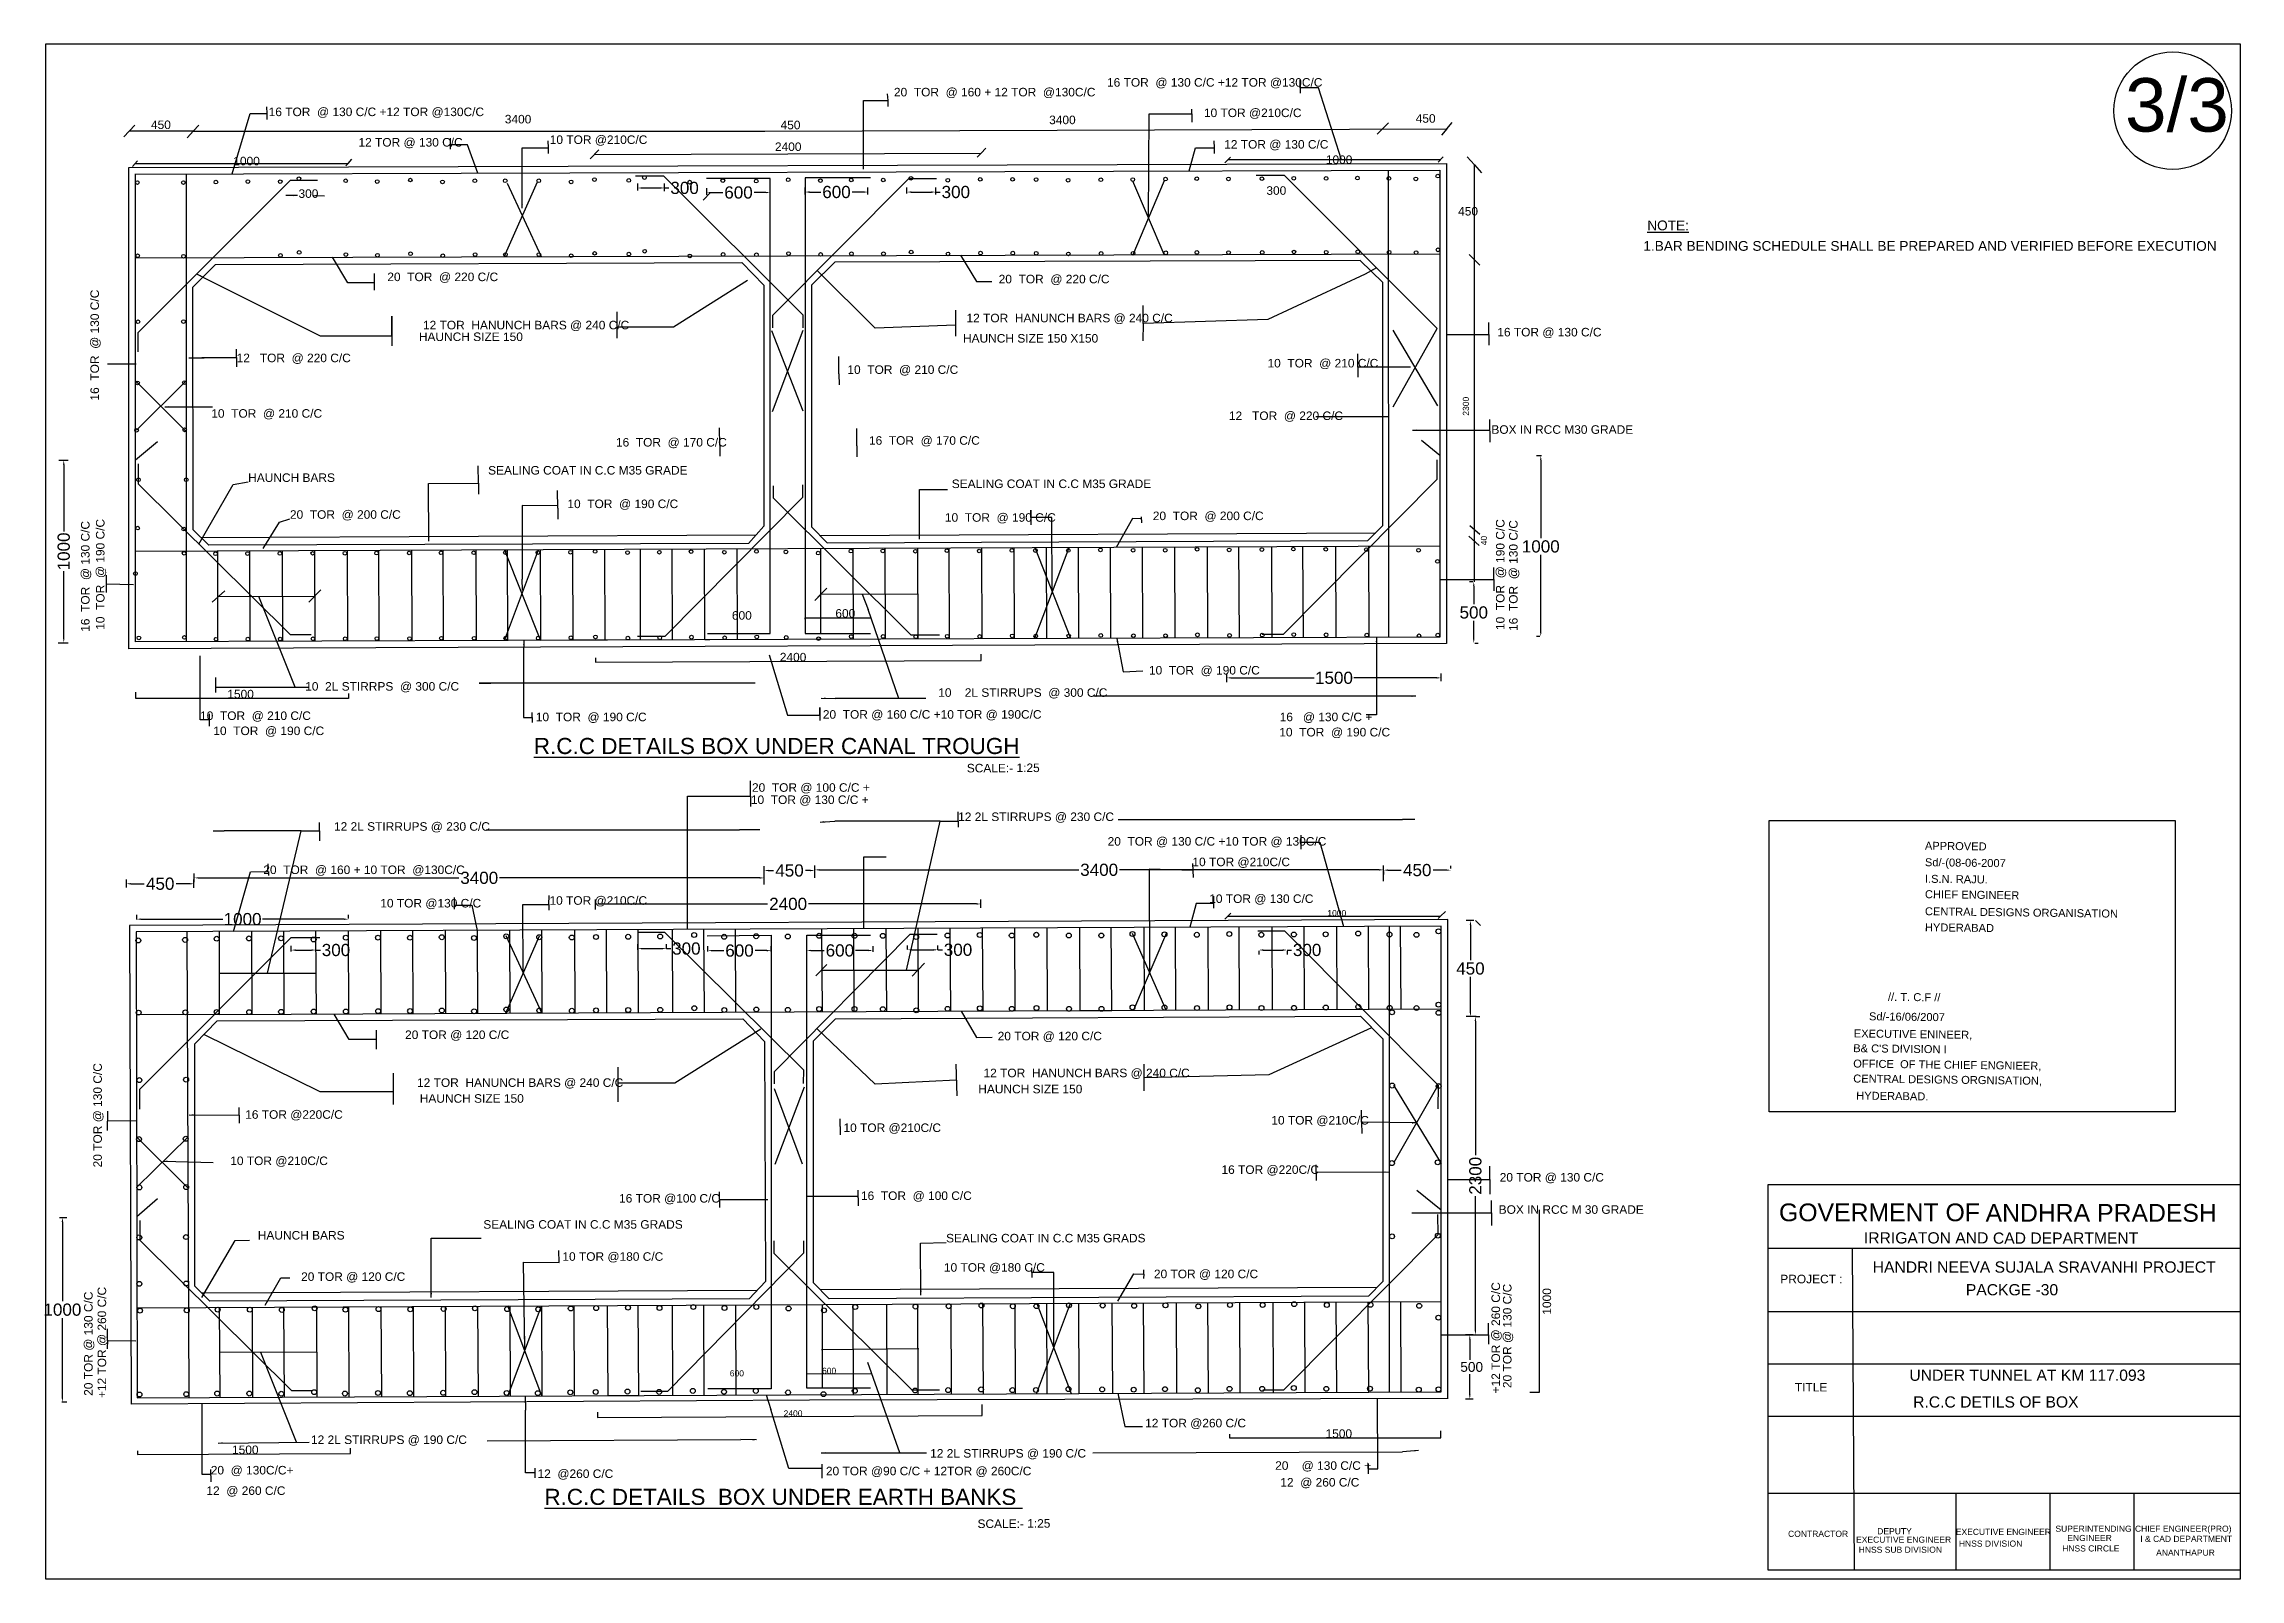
# Model space of a CAD drawing. Header units: inches. Extents: x 77.3 to 167.4, y 41.8 to 104.8.
import ezdxf

# ---------------------------------------------------------------- set-up
doc = ezdxf.new("R2010")
doc.units = ezdxf.units.IN
doc.header["$MEASUREMENT"] = 0
doc.layers.add('DRAWING', color=7, linetype='Continuous')
doc.styles.get("Standard").update_dxf_attribs({"font": 'arial.ttf'})
doc.dimstyles.get("Standard").update_dxf_attribs({"dimtxt": 0.18, "dimasz": 0.18, "dimexe": 0.18, "dimexo": 0.0625, "dimgap": 0.09, "dimtad": 0, "dimtih": 1, "dimtoh": 1, "dimdec": 4, "dimzin": 0, "dimdsep": 46, "dimtxsty": 'Standard', "dimcen": 0.09, "dimadec": 0, "dimazin": 0, "dimtfac": 1, "dimtdec": 4, "dimtofl": 0, "dimtmove": 0, "dimatfit": 3, "dimfxl": 1, "dimtolj": 1, "dimtzin": 0, "dimarcsym": 0})

msp = doc.modelspace()

# ---------------------------------------------------------------- texts
at = {"layer": 'DRAWING'}
for s, height, p in [('20  TOR  @ 160 + 12 TOR  @130C/C', 0.35, (112.18421, 102.60963)), ('16 TOR  @ 130 C/C +12 TOR @130C/C', 0.35, (120.92029, 103.0076)), ('3/3', 2.191784, (162.65889, 101.16628)), ('16 TOR  @ 130 C/C +12 TOR @130C/C', 0.35, (86.5471, 101.80133)), ('3400', 0.35, (96.22835, 101.50231)), ('3400', 0.35, (118.54713, 101.47106)), ('10 TOR @210C/C', 0.35, (124.8936, 101.76157)), ('450', 0.35, (133.5766, 101.53048)), ('450', 0.35, (81.72119, 101.27181)), ('12 TOR @ 130 C/C', 0.35, (90.22903, 100.55402)), ('10 TOR @210C/C', 0.35, (98.07202, 100.66024)), ('450', 0.35, (107.53508, 101.26203)), ('1000', 0.35, (85.09721, 99.78556)), ('2400', 0.35, (107.30455, 100.37238)), ('12 TOR @ 130 C/C', 0.35, (125.72522, 100.46938)), ('1000', 0.35, (129.8922, 99.84144)), ('300', 0.35, (87.76946, 98.45027)), ('300', 0.35, (127.45389, 98.57656)), ('450', 0.35, (135.31537, 97.72803)), ('%%UNOTE:', 0.4, (143.07078, 97.12225)), ('1.BAR BENDING SCHEDULE SHALL BE PREPARED AND VERIFIED BEFORE EXECUTION ', 0.4, (142.91118, 96.28159)), ('20  TOR  @ 220 C/C', 0.35, (91.4122, 95.03778)), ('20  TOR  @ 220 C/C', 0.35, (116.47803, 94.94799)), ('12 TOR  HANUNCH BARS @ 240 C/C', 0.35, (115.15828, 93.35001)), ('HAUNCH SIZE 150', 0.35, (92.70543, 92.58244)), ('12 TOR  HANUNCH BARS @ 240 C/C', 0.35, (92.87441, 93.06164)), ('HAUNCH SIZE 150 X150', 0.35, (115.01552, 92.51837)), ('16 TOR @ 130 C/C', 0.35, (136.92198, 92.77186)), ('12   TOR  @ 220 C/C', 0.35, (85.23406, 91.71541)), ('10  TOR  @ 210 C/C', 0.35, (127.5, 91.5)), ('10  TOR  @ 210 C/C', 0.35, (110.27493, 91.23533)), ('10  TOR  @ 210 C/C', 0.35, (84.19412, 89.43962)), ('12   TOR  @ 220 C/C', 0.35, (125.91639, 89.34473)), ('16  TOR  @ 170 C/C', 0.35, (100.78579, 88.25888)), ('16  TOR  @ 170 C/C', 0.35, (111.15929, 88.33163)), ('BOX IN RCC M30 GRADE', 0.35, (136.67981, 88.78028)), ('SEALING COAT IN C.C M35 GRADE ', 0.35, (95.54486, 87.10972)), ('HAUNCH BARS', 0.35, (85.70683, 86.80754)), ('SEALING COAT IN C.C M35 GRADE ', 0.35, (114.55435, 86.55639)), ('20  TOR  @ 200 C/C', 0.35, (87.4193, 85.29716)), ('10  TOR  @ 190 C/C', 0.35, (98.79466, 85.7353)), ('10  TOR  @ 190 C/C', 0.35, (114.27364, 85.17534)), ('20  TOR  @ 200 C/C', 0.35, (122.79708, 85.24231)), ('600', 0.35, (105.53961, 81.16127)), ('600', 0.35, (109.78251, 81.2435)), ('2400', 0.35, (107.50408, 79.45182)), ('10  TOR  @ 190 C/C', 0.35, (122.63904, 78.9146)), ('10  2L STIRRPS  @ 300 C/C', 0.35, (88.04408, 78.25292)), ('10    2L STIRRUPS  @ 300 C/C', 0.35, (114, 78)), ('1500', 0.35, (84.85247, 77.93697)), ('20  TOR @ 160 C/C +10 TOR @ 190C/C', 0.35, (109.26837, 77.10338)), ('10  TOR  @ 210 C/C', 0.35, (83.73411, 77.05117)), ('10  TOR  @ 190 C/C', 0.35, (84.27848, 76.43174)), ('10  TOR  @ 190 C/C', 0.35, (97.5, 77)), ('10  TOR  @ 190 C/C', 0.35, (127.98266, 76.37654)), ('16   @ 130 C/C +', 0.35, (128, 77)), ('%%UR.C.C DETAILS BOX UNDER CANAL TROUGH', 0.6595702, (97.41888, 75.65535)), ('SCALE:-', 0.35, (115.17148, 74.9029)), ('1:25', 0.35, (117.20811, 74.91568)), ('10  TOR @ 130 C/C +', 0.35, (106.31783, 73.60636)), ('20  TOR @ 100 C/C +', 0.35, (106.36312, 74.10778)), ('12 2L STIRRUPS @ 230 C/C ', 0.35, (114.8152, 72.90871)), ('12 2L STIRRUPS @ 230 C/C  ', 0.35, (89.22595, 72.5103)), ('20  TOR @ 130 C/C +10 TOR @ 130C/C', 0.35, (120.94495, 71.90059)), ('10 TOR @210C/C', 0.35, (124.42162, 71.05812)), ('20  TOR  @ 160 + 10 TOR  @130C/C', 0.35, (86.32718, 70.7358)), ('10 TOR @130 C/C', 0.35, (91.12433, 69.36627)), ('10 TOR @210C/C', 0.35, (98.0615, 69.47675)), ('10 TOR @ 130 C/C', 0.35, (125.1109, 69.55141)), ('1000', 0.25, (129.95305, 69.01016)), ('20 TOR @ 120 C/C', 0.35, (92.14009, 63.97407)), ('20 TOR @ 120 C/C', 0.35, (116.43755, 63.91956)), ('12 TOR  HANUNCH BARS @ 240 C/C', 0.35, (92.63053, 62.01312)), ('12 TOR  HANUNCH BARS @ 240 C/C', 0.35, (115.85594, 62.40834)), ('HAUNCH SIZE 150', 0.35, (92.74237, 61.36257)), ('HAUNCH SIZE 150', 0.35, (115.64256, 61.74763)), ('16 TOR @220C/C', 0.35, (85.58439, 60.70507)), ('10 TOR @210C/C', 0.35, (110.1142, 60.16201)), ('10 TOR @210C/C', 0.35, (127.65734, 60.47039)), ('10 TOR @210C/C', 0.35, (84.97274, 58.80736)), ('16 TOR @220C/C', 0.35, (125.61263, 58.44572)), ('16 TOR @100 C/C', 0.35, (100.91392, 57.26971)), ('16  TOR  @ 100 C/C', 0.35, (110.83186, 57.37712)), ('20 TOR @ 130 C/C', 0.35, (137.02109, 58.13142)), ('BOX IN RCC M 30 GRADE ', 0.35, (136.9789, 56.80993)), ('GOVERMENT OF  ', 0.7270636, (148.4722, 56.50567)), ('ANDHRA PRADESH ', 0.7270636, (156.94153, 56.4856)), ('HAUNCH BARS', 0.35, (86.10142, 55.75515)), ('SEALING COAT IN C.C M35 GRADS', 0.35, (95.34683, 56.19948)), ('SEALING COAT IN C.C M35 GRADS', 0.35, (114.32177, 55.63766)), ('IRRIGATON AND ', 0.4598712, (151.95307, 55.59426)), ('CAD DEPARTMENT ', 0.4598712, (157.24268, 55.58441)), ('10 TOR @180 C/C', 0.35, (98.58932, 54.88418)), ('20 TOR @ 120 C/C', 0.35, (87.87715, 54.0606)), ('10 TOR @180 C/C', 0.35, (114.23271, 54.4363)), ('20 TOR @ 120 C/C', 0.35, (122.8434, 54.1715)), ('PROJECT :', 0.35, (148.52541, 53.96208)), ('HANDRI NEEVA SUJALA SRAVANHI PROJECT ', 0.4598712, (152.31378, 54.39843)), ('PACKGE -30', 0.459871, (156.13333, 53.46863)), ('600', 0.25, (109.23463, 50.25102)), ('UNDER TUNNEL AT KM 117.093', 0.4598712, (153.81825, 49.96508)), ('600', 0.25, (105.45207, 50.1465)), ('TITLE ', 0.35, (149.12286, 49.52879)), ('2400', 0.25, (107.65845, 48.50422)), ('R.C.C DETILS OF BOX', 0.4598712, (153.97167, 48.86821)), ('12 2L STIRRUPS @ 190 C/C ', 0.35, (88.28273, 47.37566)), ('12 TOR @260 C/C', 0.35, (122.48284, 48.05717)), ('1500', 0.35, (129.88023, 47.62646)), ('1500', 0.35, (85.04514, 46.9623)), ('12 2L STIRRUPS @ 190 C/C ', 0.35, (113.66861, 46.81762)), ('20  @ 130C/C+', 0.35, (84.1728, 46.12649)), ('12  @260 C/C', 0.35, (97.57094, 45.98257)), ('20 TOR @90 C/C + 12TOR @ 260C/C', 0.35, (109.39506, 46.09295)), ('20    @ 130 C/C +', 0.35, (127.81459, 46.31642)), ('12  @ 260 C/C', 0.35, (128.0258, 45.63074)), ('12  @ 260 C/C', 0.35, (83.9943, 45.28789)), ('%%UR.C.C DETAILS  BOX UNDER EARTH BANKS ', 0.6595702, (97.85143, 44.87884)), ('SCALE:-', 0.35, (115.61053, 43.93203)), ('1:25', 0.35, (117.64716, 43.94481)), ('CONTRACTOR', 0.25, (148.84313, 43.5695)), ('EXECUTIVE ENGINEER ', 0.25, (151.63028, 43.33058)), ('DEPUTY ', 0.25, (152.49848, 43.67578)), ('EXECUTIVE ENGINEER ', 0.25, (155.72085, 43.6487)), ('HNSS DIVISION ', 0.25, (155.84729, 43.16878)), ('SUPERINTENDING ', 0.25, (159.80503, 43.77823)), ('HNSS CIRCLE', 0.25, (160.08319, 42.96994)), ('ENGINEER ', 0.25, (160.29392, 43.39934)), ('CHIEF ENGINEER(PRO)', 0.25, (163.06608, 43.77937)), ('I & CAD DEPARTMENT ', 0.25, (163.28504, 43.36183)), ('HNSS SUB DIVISION ', 0.25, (151.73986, 42.91801)), ('ANANTHAPUR', 0.25, (163.93529, 42.79848))]:
    msp.add_text(s, height=height, dxfattribs=at).set_placement(p)
for s, height, rotation, p in [('16  TOR  @ 130 C/C', 0.35, 90, (79.58937, 90.14297)), ('2300', 0.25, 90, (135.75896, 89.52242)), ('16  TOR  @ 130 C/C', 0.35, 90, (79.20288, 80.66466)), ('10  TOR  @ 190 C/C', 0.35, 90, (79.81571, 80.74735)), ('10  TOR  @ 190 C/C', 0.35, 90, (137.21695, 80.73773)), ('16  TOR  @ 130 C/C', 0.35, 90, (137.75478, 80.69922)), ('40', 0.25, 90, (136.49861, 84.2103)), ('APPROVED', 0.325917, 359.2798942, (154.4531, 71.73574)), ('Sd/-(08-06-2007', 0.3259166, 359.2798942, (154.4531, 71.05836)), ('I.S.N. RAJU.', 0.3259166, 359.2798942, (154.4531, 70.38097)), ('CHIEF ENGINEER', 0.3259166, 359.2798942, (154.4531, 69.74874)), ('CENTRAL DESIGNS ORGANISATION', 0.3259166, 359.2798942, (154.4531, 69.04877)), ('HYDERABAD', 0.325917, 359.2798942, (154.4531, 68.39397)), (' //. T. C.F //', 0.3259166, 359.2798942, (152.81179, 65.54459)), ('Sd/-16/06/2007', 0.3259166, 359.2798942, (152.16009, 64.74342)), ('EXECUTIVE ENINEER,', 0.3259166, 359.2798942, (151.53582, 64.04251)), ('OFFICE  OF THE CHIEF ENGNIEER,', 0.3259166, 359.2798942, (151.51344, 62.80661)), ("B& C'S DIVISION I", 0.3259166, 359.2798942, (151.51344, 63.43674)), ('20 TOR @ 130 C/C', 0.35, 90, (79.70687, 58.71234)), ('CENTRAL DESIGNS ORGNISATION,', 0.3259166, 359.2798942, (151.51344, 62.19395)), ('HYDERABAD.', 0.325917, 359.2798942, (151.63605, 61.49376)), ('20 TOR @ 130 C/C', 0.35, 90, (79.33004, 49.34982)), ('+12 TOR @ 260 C/C', 0.35, 90, (79.88358, 49.25746)), ('+12 TOR @ 260 C/C', 0.35, 90, (137.03451, 49.44839)), ('20 TOR @ 130 C/C', 0.35, 90, (137.50397, 49.66768)), ('1000', 0.35, 90, (139.12779, 52.67586))]:
    msp.add_text(s, height=height, rotation=rotation, dxfattribs=at).set_placement(p)

# ---------------------------------------------------------------- blocks, each defined once
blk = doc.blocks.new('*D7')
at = {"layer": 'Defpoints', "color": 0, "transparency": 16777216}
for p in [(77.904, 56.658), (78.09, 56.658), (78.007, 49.099)]:
    blk.add_point(p, dxfattribs=at)
at = {"layer": 'DRAWING', "color": 0, "lineweight": -2, "transparency": 16777216}
for p, q in [((77.966, 56.658), (78.27, 56.658)), ((78.09, 56.478), (78.09, 53.224)), ((78.09, 49.279), (78.09, 52.533)), ((78.07, 49.099), (78.27, 49.099))]:
    blk.add_line(p, q, dxfattribs=at)
at = {"layer": 'DRAWING', "color": 0, "transparency": 16777216}
for points in [[(78.06, 56.478), (78.12, 56.478), (78.09, 56.658)], [(78.06, 49.279), (78.12, 49.279), (78.09, 49.099)]]:
    blk.add_solid(points, dxfattribs=at)
at = {"layer": 'DRAWING', "color": 0, "transparency": 16777216, "insert": (78.09, 52.879), "char_height": 0.5, "attachment_point": 5}
blk.add_mtext('\\A1;1000', dxfattribs=at)
blk = doc.blocks.new('*D8')
at = {"layer": 'Defpoints', "color": 0, "transparency": 16777216}
for p in [(138.801, 87.882), (138.704, 80.471), (138.729, 80.471)]:
    blk.add_point(p, dxfattribs=at)
at = {"layer": 'DRAWING', "color": 0, "lineweight": -2, "transparency": 16777216}
for p, q in [((138.738, 87.882), (138.524, 87.882)), ((138.704, 87.702), (138.704, 84.507)), ((138.704, 80.651), (138.704, 83.817)), ((138.666, 80.471), (138.524, 80.471))]:
    blk.add_line(p, q, dxfattribs=at)
at = {"layer": 'DRAWING', "color": 0, "transparency": 16777216}
for points in [[(138.674, 87.702), (138.734, 87.702), (138.704, 87.882)], [(138.674, 80.651), (138.734, 80.651), (138.704, 80.471)]]:
    blk.add_solid(points, dxfattribs=at)
at = {"layer": 'DRAWING', "color": 0, "transparency": 16777216, "insert": (138.704, 84.162), "char_height": 0.5, "attachment_point": 5}
blk.add_mtext('\\A1;1000', dxfattribs=at)
blk = doc.blocks.new('*D9')
at = {"layer": 'Defpoints', "color": 0, "transparency": 16777216}
for p in [(135.794, 51.847), (135.997, 51.847), (135.997, 49.215)]:
    blk.add_point(p, dxfattribs=at)
at = {"layer": 'DRAWING', "color": 0, "lineweight": -2, "transparency": 16777216}
for p, q in [((135.934, 51.847), (135.614, 51.847)), ((135.794, 51.667), (135.794, 50.825)), ((135.794, 49.395), (135.794, 50.236)), ((135.934, 49.215), (135.614, 49.215))]:
    blk.add_line(p, q, dxfattribs=at)
at = {"layer": 'DRAWING', "color": 0, "transparency": 16777216}
for points in [[(135.764, 51.667), (135.824, 51.667), (135.794, 51.847)], [(135.764, 49.395), (135.824, 49.395), (135.794, 49.215)]]:
    blk.add_solid(points, dxfattribs=at)
at = {"layer": 'DRAWING', "color": 0, "transparency": 16777216, "insert": (135.794, 50.531), "char_height": 0.4, "attachment_point": 5}
blk.add_mtext('\\A1; 500', dxfattribs=at)
blk = doc.blocks.new('*D10')
at = {"layer": 'Defpoints', "color": 0, "transparency": 16777216}
for p in [(135.963, 64.891), (136.024, 64.891), (135.774, 51.847)]:
    blk.add_point(p, dxfattribs=at)
at = {"layer": 'DRAWING', "color": 0, "lineweight": -2, "transparency": 16777216}
for p, q in [((136.025, 64.891), (136.204, 64.891)), ((136.024, 64.711), (136.024, 59.209)), ((136.024, 52.027), (136.024, 57.529)), ((135.837, 51.847), (136.204, 51.847))]:
    blk.add_line(p, q, dxfattribs=at)
at = {"layer": 'DRAWING', "color": 0, "transparency": 16777216}
for points in [[(135.994, 64.711), (136.054, 64.711), (136.024, 64.891)], [(135.994, 52.027), (136.054, 52.027), (136.024, 51.847)]]:
    blk.add_solid(points, dxfattribs=at)
at = {"layer": 'DRAWING', "color": 0, "transparency": 16777216, "insert": (136.024, 58.369), "char_height": 0.5, "attachment_point": 5, "rotation": 90}
blk.add_mtext('\\A1;2300', dxfattribs=at)
blk = doc.blocks.new('*D11')
at = {"layer": 'Defpoints', "color": 0, "transparency": 16777216}
for p in [(135.82, 68.835), (136.026, 68.835), (136.115, 64.891)]:
    blk.add_point(p, dxfattribs=at)
at = {"layer": 'DRAWING', "color": 0, "lineweight": -2, "transparency": 16777216}
for p, q in [((135.964, 68.835), (135.64, 68.835)), ((135.82, 68.655), (135.82, 67.208)), ((135.82, 65.071), (135.82, 66.517)), ((136.052, 64.891), (135.64, 64.891))]:
    blk.add_line(p, q, dxfattribs=at)
at = {"layer": 'DRAWING', "color": 0, "transparency": 16777216}
for points in [[(135.79, 68.655), (135.85, 68.655), (135.82, 68.835)], [(135.79, 65.071), (135.85, 65.071), (135.82, 64.891)]]:
    blk.add_solid(points, dxfattribs=at)
at = {"layer": 'DRAWING', "color": 0, "transparency": 16777216, "insert": (135.82, 66.863), "char_height": 0.5, "attachment_point": 5}
blk.add_mtext('\\A1;450', dxfattribs=at)
blk = doc.blocks.new('*D12')
at = {"layer": 'Defpoints', "color": 0, "transparency": 16777216}
for p in [(77.876, 87.7), (77.852, 80.217), (78.146, 80.217)]:
    blk.add_point(p, dxfattribs=at)
at = {"layer": 'DRAWING', "color": 0, "lineweight": -2, "transparency": 16777216}
for p, q in [((77.938, 87.7), (78.326, 87.7)), ((78.146, 87.52), (78.146, 84.771)), ((78.146, 80.397), (78.146, 83.146)), ((77.915, 80.217), (78.326, 80.217))]:
    blk.add_line(p, q, dxfattribs=at)
at = {"layer": 'DRAWING', "color": 0, "transparency": 16777216}
for points in [[(78.116, 87.52), (78.176, 87.52), (78.146, 87.7)], [(78.116, 80.397), (78.176, 80.397), (78.146, 80.217)]]:
    blk.add_solid(points, dxfattribs=at)
at = {"layer": 'DRAWING', "color": 0, "transparency": 16777216, "insert": (78.146, 83.959), "char_height": 0.5, "attachment_point": 5, "rotation": 90}
blk.add_mtext('\\A1;1000', dxfattribs=at)
blk = doc.blocks.new('*D13')
at = {"layer": 'Defpoints', "color": 0, "transparency": 16777216}
for p in [(135.984, 82.716), (135.944, 80.197), (135.957, 80.197)]:
    blk.add_point(p, dxfattribs=at)
at = {"layer": 'DRAWING', "color": 0, "lineweight": -2, "transparency": 16777216}
for p, q in [((135.921, 82.716), (135.777, 82.716)), ((135.957, 82.536), (135.957, 81.802)), ((135.957, 80.377), (135.957, 81.111)), ((136.006, 80.197), (136.137, 80.197))]:
    blk.add_line(p, q, dxfattribs=at)
at = {"layer": 'DRAWING', "color": 0, "transparency": 16777216}
for points in [[(135.927, 82.536), (135.987, 82.536), (135.957, 82.716)], [(135.927, 80.377), (135.987, 80.377), (135.957, 80.197)]]:
    blk.add_solid(points, dxfattribs=at)
at = {"layer": 'DRAWING', "color": 0, "transparency": 16777216, "insert": (135.957, 81.456), "char_height": 0.5, "attachment_point": 5}
blk.add_mtext('\\A1;500', dxfattribs=at)
blk = doc.blocks.new('*D14')
at = {"layer": 'Defpoints', "color": 0, "transparency": 16777216}
for p in [(125.828, 78.544), (134.621, 78.777), (134.621, 78.583)]:
    blk.add_point(p, dxfattribs=at)
at = {"layer": 'DRAWING', "color": 0, "lineweight": -2, "transparency": 16777216}
for p, q in [((125.828, 78.607), (125.828, 78.957)), ((126.008, 78.777), (129.412, 78.777)), ((134.441, 78.777), (131.037, 78.777)), ((134.621, 78.645), (134.621, 78.957))]:
    blk.add_line(p, q, dxfattribs=at)
at = {"layer": 'DRAWING', "color": 0, "transparency": 16777216}
for points in [[(126.008, 78.807), (126.008, 78.747), (125.828, 78.777)], [(134.441, 78.807), (134.441, 78.747), (134.621, 78.777)]]:
    blk.add_solid(points, dxfattribs=at)
at = {"layer": 'DRAWING', "color": 0, "transparency": 16777216, "insert": (130.225, 78.777), "char_height": 0.5, "attachment_point": 5}
blk.add_mtext('\\A1;1500', dxfattribs=at)
blk = doc.blocks.new('*D15')
at = {"layer": 'Defpoints', "color": 0, "transparency": 16777216}
for p in [(101.678, 98.697), (102.779, 98.856), (102.779, 98.659)]:
    blk.add_point(p, dxfattribs=at)
at = {"layer": 'DRAWING', "color": 0, "lineweight": -2, "transparency": 16777216}
for p, q in [((101.678, 98.759), (101.678, 99.036)), ((101.858, 98.856), (102.599, 98.856)), ((102.779, 98.721), (102.779, 99.036)), ((102.779, 98.856), (102.959, 98.856))]:
    blk.add_line(p, q, dxfattribs=at)
at = {"layer": 'DRAWING', "color": 0, "transparency": 16777216}
for points in [[(101.858, 98.886), (101.858, 98.826), (101.678, 98.856)], [(102.599, 98.886), (102.599, 98.826), (102.779, 98.856)]]:
    blk.add_solid(points, dxfattribs=at)
at = {"layer": 'DRAWING', "color": 0, "transparency": 16777216, "insert": (103.6, 98.856), "char_height": 0.5, "attachment_point": 5}
blk.add_mtext('\\A1;300', dxfattribs=at)
blk = doc.blocks.new('*D16')
at = {"layer": 'Defpoints', "color": 0, "transparency": 16777216}
for p in [(104.509, 98.51), (107.112, 98.669), (107.112, 98.51)]:
    blk.add_point(p, dxfattribs=at)
at = {"layer": 'DRAWING', "color": 0, "lineweight": -2, "transparency": 16777216}
for p, q in [((104.509, 98.573), (104.509, 98.849)), ((104.689, 98.669), (105.168, 98.669)), ((106.932, 98.669), (106.453, 98.669)), ((107.112, 98.573), (107.112, 98.849))]:
    blk.add_line(p, q, dxfattribs=at)
at = {"layer": 'DRAWING', "color": 0, "transparency": 16777216}
for points in [[(104.689, 98.699), (104.689, 98.639), (104.509, 98.669)], [(106.932, 98.699), (106.932, 98.639), (107.112, 98.669)]]:
    blk.add_solid(points, dxfattribs=at)
at = {"layer": 'DRAWING', "color": 0, "transparency": 16777216, "insert": (105.811, 98.669), "char_height": 0.5, "attachment_point": 5}
blk.add_mtext('\\A1;600', dxfattribs=at)
blk = doc.blocks.new('*D17')
at = {"layer": 'Defpoints', "color": 0, "transparency": 16777216}
for p in [(108.543, 98.52), (111.114, 98.689), (111.114, 98.52)]:
    blk.add_point(p, dxfattribs=at)
at = {"layer": 'DRAWING', "color": 0, "lineweight": -2, "transparency": 16777216}
for p, q in [((108.543, 98.582), (108.543, 98.869)), ((108.723, 98.689), (109.185, 98.689)), ((110.934, 98.689), (110.471, 98.689)), ((111.114, 98.582), (111.114, 98.869))]:
    blk.add_line(p, q, dxfattribs=at)
at = {"layer": 'DRAWING', "color": 0, "transparency": 16777216}
for points in [[(108.723, 98.719), (108.723, 98.659), (108.543, 98.689)], [(110.934, 98.719), (110.934, 98.659), (111.114, 98.689)]]:
    blk.add_solid(points, dxfattribs=at)
at = {"layer": 'DRAWING', "color": 0, "transparency": 16777216, "insert": (109.828, 98.689), "char_height": 0.5, "attachment_point": 5}
blk.add_mtext('\\A1;600', dxfattribs=at)
blk = doc.blocks.new('*D18')
at = {"layer": 'Defpoints', "color": 0, "transparency": 16777216}
for p in [(112.715, 98.567), (113.9, 98.689), (113.9, 98.529)]:
    blk.add_point(p, dxfattribs=at)
at = {"layer": 'DRAWING', "color": 0, "lineweight": -2, "transparency": 16777216}
for p, q in [((112.715, 98.629), (112.715, 98.869)), ((112.895, 98.689), (113.72, 98.689)), ((113.9, 98.592), (113.9, 98.869)), ((113.9, 98.689), (114.08, 98.689))]:
    blk.add_line(p, q, dxfattribs=at)
at = {"layer": 'DRAWING', "color": 0, "transparency": 16777216}
for points in [[(112.895, 98.719), (112.895, 98.659), (112.715, 98.689)], [(113.72, 98.719), (113.72, 98.659), (113.9, 98.689)]]:
    blk.add_solid(points, dxfattribs=at)
at = {"layer": 'DRAWING', "color": 0, "transparency": 16777216, "insert": (114.721, 98.689), "char_height": 0.5, "attachment_point": 5}
blk.add_mtext('\\A1;300', dxfattribs=at)
blk = doc.blocks.new('*D19')
at = {"layer": 'Defpoints', "color": 0, "transparency": 16777216}
for p in [(127.149, 67.654), (128.304, 67.635), (128.304, 67.622)]:
    blk.add_point(p, dxfattribs=at)
at = {"layer": 'DRAWING', "color": 0, "lineweight": -2, "transparency": 16777216}
for p, q in [((127.149, 67.592), (127.149, 67.442)), ((127.329, 67.622), (128.124, 67.622)), ((128.304, 67.622), (128.484, 67.622)), ((128.304, 67.572), (128.304, 67.442))]:
    blk.add_line(p, q, dxfattribs=at)
at = {"layer": 'DRAWING', "color": 0, "transparency": 16777216}
for points in [[(127.329, 67.652), (127.329, 67.592), (127.149, 67.622)], [(128.124, 67.652), (128.124, 67.592), (128.304, 67.622)]]:
    blk.add_solid(points, dxfattribs=at)
at = {"layer": 'DRAWING', "color": 0, "transparency": 16777216, "insert": (129.125, 67.622), "char_height": 0.5, "attachment_point": 5}
blk.add_mtext('\\A1;300', dxfattribs=at)
blk = doc.blocks.new('*D20')
at = {"layer": 'Defpoints', "color": 0, "transparency": 16777216}
for p in [(83.482, 70.337), (80.715, 70.118), (83.482, 70.11)]:
    blk.add_point(p, dxfattribs=at)
at = {"layer": 'DRAWING', "color": 0, "lineweight": -2, "transparency": 16777216}
for p, q in [((80.715, 70.181), (80.715, 70.517)), ((80.895, 70.337), (81.447, 70.337)), ((83.302, 70.337), (82.75, 70.337)), ((83.482, 70.173), (83.482, 70.517))]:
    blk.add_line(p, q, dxfattribs=at)
at = {"layer": 'DRAWING', "color": 0, "transparency": 16777216}
for points in [[(80.895, 70.367), (80.895, 70.307), (80.715, 70.337)], [(83.302, 70.367), (83.302, 70.307), (83.482, 70.337)]]:
    blk.add_solid(points, dxfattribs=at)
at = {"layer": 'DRAWING', "color": 0, "transparency": 16777216, "insert": (82.099, 70.337), "char_height": 0.5, "attachment_point": 5}
blk.add_mtext('\\A1;450', dxfattribs=at)
blk = doc.blocks.new('*D21')
at = {"layer": 'Defpoints', "color": 0, "transparency": 16777216}
for p in [(83.497, 70.34), (106.865, 70.578), (106.865, 70.241)]:
    blk.add_point(p, dxfattribs=at)
at = {"layer": 'DRAWING', "color": 0, "lineweight": -2, "transparency": 16777216}
for p, q in [((83.497, 70.403), (83.497, 70.758)), ((83.677, 70.578), (94.346, 70.578)), ((106.685, 70.578), (96.017, 70.578)), ((106.865, 70.304), (106.865, 70.758))]:
    blk.add_line(p, q, dxfattribs=at)
at = {"layer": 'DRAWING', "color": 0, "transparency": 16777216}
for points in [[(83.677, 70.608), (83.677, 70.548), (83.497, 70.578)], [(106.685, 70.608), (106.685, 70.548), (106.865, 70.578)]]:
    blk.add_solid(points, dxfattribs=at)
at = {"layer": 'DRAWING', "color": 0, "transparency": 16777216, "insert": (95.181, 70.578), "char_height": 0.5, "attachment_point": 5}
blk.add_mtext('\\A1;3400', dxfattribs=at)
blk = doc.blocks.new('*D22')
at = {"layer": 'Defpoints', "color": 0, "transparency": 16777216}
for p in [(106.865, 70.578), (108.938, 70.88), (108.938, 70.518)]:
    blk.add_point(p, dxfattribs=at)
at = {"layer": 'DRAWING', "color": 0, "lineweight": -2, "transparency": 16777216}
for p, q in [((106.865, 70.64), (106.865, 71.06)), ((107.045, 70.88), (107.25, 70.88)), ((108.758, 70.88), (108.553, 70.88)), ((108.938, 70.58), (108.938, 71.06))]:
    blk.add_line(p, q, dxfattribs=at)
at = {"layer": 'DRAWING', "color": 0, "transparency": 16777216}
for points in [[(107.045, 70.91), (107.045, 70.85), (106.865, 70.88)], [(108.758, 70.91), (108.758, 70.85), (108.938, 70.88)]]:
    blk.add_solid(points, dxfattribs=at)
at = {"layer": 'DRAWING', "color": 0, "transparency": 16777216, "insert": (107.902, 70.88), "char_height": 0.5, "attachment_point": 5}
blk.add_mtext('\\A1;450', dxfattribs=at)
blk = doc.blocks.new('*D23')
at = {"layer": 'Defpoints', "color": 0, "transparency": 16777216}
for p in [(108.938, 70.82), (132.258, 70.908), (132.258, 70.383)]:
    blk.add_point(p, dxfattribs=at)
at = {"layer": 'DRAWING', "color": 0, "lineweight": -2, "transparency": 16777216}
for p, q in [((108.938, 70.883), (108.938, 71.088)), ((109.118, 70.908), (119.762, 70.908)), ((132.078, 70.908), (121.433, 70.908)), ((132.258, 70.445), (132.258, 71.088))]:
    blk.add_line(p, q, dxfattribs=at)
at = {"layer": 'DRAWING', "color": 0, "transparency": 16777216}
for points in [[(109.118, 70.938), (109.118, 70.878), (108.938, 70.908)], [(132.078, 70.938), (132.078, 70.878), (132.258, 70.908)]]:
    blk.add_solid(points, dxfattribs=at)
at = {"layer": 'DRAWING', "color": 0, "transparency": 16777216, "insert": (120.598, 70.908), "char_height": 0.5, "attachment_point": 5}
blk.add_mtext('\\A1;3400', dxfattribs=at)
blk = doc.blocks.new('*D24')
at = {"layer": 'Defpoints', "color": 0, "transparency": 16777216}
for p in [(132.258, 70.908), (135.02, 70.896), (135.02, 70.896)]:
    blk.add_point(p, dxfattribs=at)
at = {"layer": 'DRAWING', "color": 0, "lineweight": -2, "transparency": 16777216}
for p, q in [((132.258, 70.845), (132.258, 70.716)), ((132.438, 70.896), (132.987, 70.896)), ((134.84, 70.896), (134.29, 70.896)), ((135.02, 70.958), (135.02, 71.076))]:
    blk.add_line(p, q, dxfattribs=at)
at = {"layer": 'DRAWING', "color": 0, "transparency": 16777216}
for points in [[(132.438, 70.926), (132.438, 70.866), (132.258, 70.896)], [(134.84, 70.926), (134.84, 70.866), (135.02, 70.896)]]:
    blk.add_solid(points, dxfattribs=at)
at = {"layer": 'DRAWING', "color": 0, "transparency": 16777216, "insert": (133.639, 70.896), "char_height": 0.5, "attachment_point": 5}
blk.add_mtext('\\A1;450', dxfattribs=at)
blk = doc.blocks.new('*D25')
at = {"layer": 'Defpoints', "color": 0, "transparency": 16777216}
for p in [(81.137, 68.817), (89.819, 68.886), (89.819, 68.847)]:
    blk.add_point(p, dxfattribs=at)
at = {"layer": 'DRAWING', "color": 0, "lineweight": -2, "transparency": 16777216}
for p, q in [((81.137, 68.879), (81.137, 69.066)), ((81.317, 68.886), (84.666, 68.886)), ((89.639, 68.886), (86.291, 68.886)), ((89.819, 68.91), (89.819, 69.066))]:
    blk.add_line(p, q, dxfattribs=at)
at = {"layer": 'DRAWING', "color": 0, "transparency": 16777216}
for points in [[(81.317, 68.916), (81.317, 68.856), (81.137, 68.886)], [(89.639, 68.916), (89.639, 68.856), (89.819, 68.886)]]:
    blk.add_solid(points, dxfattribs=at)
at = {"layer": 'DRAWING', "color": 0, "transparency": 16777216, "insert": (85.478, 68.886), "char_height": 0.5, "attachment_point": 5}
blk.add_mtext('\\A1;1000', dxfattribs=at)
blk = doc.blocks.new('*D26')
at = {"layer": 'Defpoints', "color": 0, "transparency": 16777216}
for p in [(115.749, 69.51), (99.943, 69.225), (115.749, 69.285)]:
    blk.add_point(p, dxfattribs=at)
at = {"layer": 'DRAWING', "color": 0, "lineweight": -2, "transparency": 16777216}
for p, q in [((99.943, 69.288), (99.943, 69.69)), ((100.123, 69.51), (107.006, 69.51)), ((115.569, 69.51), (108.686, 69.51)), ((115.749, 69.348), (115.749, 69.69))]:
    blk.add_line(p, q, dxfattribs=at)
at = {"layer": 'DRAWING', "color": 0, "transparency": 16777216}
for points in [[(100.123, 69.54), (100.123, 69.48), (99.943, 69.51)], [(115.569, 69.54), (115.569, 69.48), (115.749, 69.51)]]:
    blk.add_solid(points, dxfattribs=at)
at = {"layer": 'DRAWING', "color": 0, "transparency": 16777216, "insert": (107.846, 69.51), "char_height": 0.5, "attachment_point": 5}
blk.add_mtext('\\A1;2400', dxfattribs=at)
blk = doc.blocks.new('*D27')
at = {"layer": 'Defpoints', "color": 0, "transparency": 16777216}
for p in [(88.486, 67.62), (88.486, 67.539), (87.47, 67.5)]:
    blk.add_point(p, dxfattribs=at)
at = {"layer": 'DRAWING', "color": 0, "lineweight": -2, "transparency": 16777216}
for p, q in [((87.47, 67.563), (87.47, 67.8)), ((87.65, 67.62), (88.306, 67.62)), ((88.486, 67.601), (88.486, 67.8)), ((88.486, 67.62), (88.666, 67.62))]:
    blk.add_line(p, q, dxfattribs=at)
at = {"layer": 'DRAWING', "color": 0, "transparency": 16777216}
for points in [[(87.65, 67.65), (87.65, 67.59), (87.47, 67.62)], [(88.306, 67.65), (88.306, 67.59), (88.486, 67.62)]]:
    blk.add_solid(points, dxfattribs=at)
at = {"layer": 'DRAWING', "color": 0, "transparency": 16777216, "insert": (89.307, 67.62), "char_height": 0.5, "attachment_point": 5}
blk.add_mtext('\\A1;300', dxfattribs=at)
blk = doc.blocks.new('*D28')
at = {"layer": 'Defpoints', "color": 0, "transparency": 16777216}
for p in [(112.746, 67.588), (113.989, 67.63), (113.989, 67.568)]:
    blk.add_point(p, dxfattribs=at)
at = {"layer": 'DRAWING', "color": 0, "lineweight": -2, "transparency": 16777216}
for p, q in [((112.746, 67.65), (112.746, 67.81)), ((112.926, 67.63), (113.809, 67.63)), ((113.989, 67.631), (113.989, 67.81)), ((113.989, 67.63), (114.169, 67.63))]:
    blk.add_line(p, q, dxfattribs=at)
at = {"layer": 'DRAWING', "color": 0, "transparency": 16777216}
for points in [[(112.926, 67.66), (112.926, 67.6), (112.746, 67.63)], [(113.809, 67.66), (113.809, 67.6), (113.989, 67.63)]]:
    blk.add_solid(points, dxfattribs=at)
at = {"layer": 'DRAWING', "color": 0, "transparency": 16777216, "insert": (114.811, 67.63), "char_height": 0.5, "attachment_point": 5}
blk.add_mtext('\\A1;300', dxfattribs=at)
blk = doc.blocks.new('*D29')
at = {"layer": 'Defpoints', "color": 0, "transparency": 16777216}
for p in [(108.607, 67.545), (111.326, 67.603), (111.326, 67.486)]:
    blk.add_point(p, dxfattribs=at)
at = {"layer": 'DRAWING', "color": 0, "lineweight": -2, "transparency": 16777216}
for p, q in [((108.607, 67.607), (108.607, 67.783)), ((108.787, 67.603), (109.323, 67.603)), ((111.146, 67.603), (110.609, 67.603)), ((111.326, 67.548), (111.326, 67.783))]:
    blk.add_line(p, q, dxfattribs=at)
at = {"layer": 'DRAWING', "color": 0, "transparency": 16777216}
for points in [[(108.787, 67.633), (108.787, 67.573), (108.607, 67.603)], [(111.146, 67.633), (111.146, 67.573), (111.326, 67.603)]]:
    blk.add_solid(points, dxfattribs=at)
at = {"layer": 'DRAWING', "color": 0, "transparency": 16777216, "insert": (109.966, 67.603), "char_height": 0.5, "attachment_point": 5}
blk.add_mtext('\\A1;600', dxfattribs=at)
blk = doc.blocks.new('*D30')
at = {"layer": 'Defpoints', "color": 0, "transparency": 16777216}
for p in [(107.146, 67.597), (104.556, 67.496), (107.146, 67.496)]:
    blk.add_point(p, dxfattribs=at)
at = {"layer": 'DRAWING', "color": 0, "lineweight": -2, "transparency": 16777216}
for p, q in [((104.556, 67.558), (104.556, 67.777)), ((104.736, 67.597), (105.208, 67.597)), ((106.966, 67.597), (106.494, 67.597)), ((107.146, 67.558), (107.146, 67.777))]:
    blk.add_line(p, q, dxfattribs=at)
at = {"layer": 'DRAWING', "color": 0, "transparency": 16777216}
for points in [[(104.736, 67.627), (104.736, 67.567), (104.556, 67.597)], [(106.966, 67.627), (106.966, 67.567), (107.146, 67.597)]]:
    blk.add_solid(points, dxfattribs=at)
at = {"layer": 'DRAWING', "color": 0, "transparency": 16777216, "insert": (105.851, 67.597), "char_height": 0.5, "attachment_point": 5}
blk.add_mtext('\\A1;600', dxfattribs=at)
blk = doc.blocks.new('*D31')
at = {"layer": 'Defpoints', "color": 0, "transparency": 16777216}
for p in [(101.686, 67.571), (102.852, 67.679), (102.852, 67.606)]:
    blk.add_point(p, dxfattribs=at)
at = {"layer": 'DRAWING', "color": 0, "lineweight": -2, "transparency": 16777216}
for p, q in [((101.686, 67.633), (101.686, 67.859)), ((101.866, 67.679), (102.672, 67.679)), ((102.852, 67.668), (102.852, 67.859)), ((102.852, 67.679), (103.032, 67.679))]:
    blk.add_line(p, q, dxfattribs=at)
at = {"layer": 'DRAWING', "color": 0, "transparency": 16777216}
for points in [[(101.866, 67.709), (101.866, 67.649), (101.686, 67.679)], [(102.672, 67.709), (102.672, 67.649), (102.852, 67.679)]]:
    blk.add_solid(points, dxfattribs=at)
at = {"layer": 'DRAWING', "color": 0, "transparency": 16777216, "insert": (103.673, 67.679), "char_height": 0.5, "attachment_point": 5}
blk.add_mtext('\\A1;300', dxfattribs=at)

# ---------------------------------------------------------------- dimensions: what is measured, and where the dimension line sits
at = {"layer": 'DRAWING'}
for base, p1, p2, text, picture, middle in [((102.77858, 98.8562), (101.67844, 98.69652), (102.77858, 98.65895), '300', '*D15', (103.59991, 98.8562)), ((107.11241, 98.66905), (104.50863, 98.51009), (107.11241, 98.51009), '600', '*D16', (105.81052, 98.66905)), ((111.1135, 98.68882), (108.54319, 98.51976), (111.1135, 98.51976), '600', '*D17', (109.82835, 98.68882)), ((113.89972, 98.68905), (112.71495, 98.56695), (113.89972, 98.52938), '300', '*D18', (114.72105, 98.68905)), ((134.62089, 78.77706), (125.82845, 78.54403), (134.62089, 78.58282), '1500', '*D14', (130.22467, 78.77706)), ((108.93826, 70.87988), (106.86534, 70.57753), (108.93826, 70.51794), '450', '*D22', (107.9018, 70.87988)), ((132.25751, 70.90796), (108.93826, 70.82016), (132.25751, 70.38299), '3400', '*D23', (120.59789, 70.90796)), ((135.01974, 70.89575), (132.25751, 70.90796), (135.01974, 70.89575), '450', '*D24', (133.63863, 70.89575)), ((83.48176, 70.33746), (80.71535, 70.11827), (83.48176, 70.11045), '450', '*D20', (82.09856, 70.33746)), ((106.86534, 70.57753), (83.49701, 70.34), (106.86534, 70.24131), '3400', '*D21', (95.18118, 70.57753)), ((115.74941, 69.51011), (99.94298, 69.2253), (115.74941, 69.28539), '2400', '*D26', (107.84619, 69.51011)), ((89.81918, 68.88616), (81.13743, 68.81673), (89.81918, 68.84736), '1000', '*D25', (85.47831, 68.88616)), ((88.48565, 67.62044), (87.46999, 67.50024), (88.48565, 67.53879), '300', '*D27', (89.30698, 67.62044)), ((102.85163, 67.67921), (101.68625, 67.57071), (102.85163, 67.60558), '300', '*D31', (103.67296, 67.67921)), ((107.14624, 67.59662), (104.55587, 67.49593), (107.14624, 67.49593), '600', '*D30', (105.85106, 67.59662)), ((111.32564, 67.60312), (108.60675, 67.5445), (111.32564, 67.48589), '600', '*D29', (109.96619, 67.60312)), ((113.98935, 67.62979), (112.74616, 67.58775), (113.98935, 67.56835), '300', '*D28', (114.81068, 67.62979)), ((128.30411, 67.62178), (127.14911, 67.65419), (128.30411, 67.63475), '300', '*D19', (129.12544, 67.62178))]:
    dim = msp.add_linear_dim(base=base, p1=p1, p2=p2, text=text, dimstyle='Standard', override={"dimtxt": 0.5}, dxfattribs=at)
    dim.commit()
    dim.dimension.update_dxf_attribs({"geometry": picture, "text_midpoint": middle})
for base, p1, p2, text, picture, middle in [((78.1456, 80.21748), (77.87581, 87.69956), (77.85206, 80.21748), '1000', '*D12', (78.1456, 83.95852)), ((136.02408, 64.89079), (135.77423, 51.84661), (135.96284, 64.89079), '2300', '*D10', (136.02408, 58.3687))]:
    dim = msp.add_linear_dim(base=base, p1=p1, p2=p2, angle=90, text=text, dimstyle='Standard', override={"dimtxt": 0.5}, dxfattribs=at)
    dim.commit()
    dim.dimension.update_dxf_attribs({"geometry": picture, "text_midpoint": middle, "text_rotation": 90})
dim = msp.add_linear_dim(base=(138.70422, 80.47108), p1=(138.80065, 87.88151), p2=(138.72897, 80.47108), angle=90, text='1000', dimstyle='Standard', override={"dimtxt": 0.5}, dxfattribs=at)
dim.commit()
dim.dimension.update_dxf_attribs({"geometry": '*D8', "text_midpoint": (138.70422, 84.16202), "dimtype": 160})
for base, p1, p2, text, override, picture, middle in [((135.95697, 80.19691), (135.98391, 82.71591), (135.94377, 80.19691), '500', {"dimtxt": 0.5}, '*D13', (135.95697, 81.45641)), ((135.81996, 68.83469), (136.11471, 64.89079), (136.02606, 68.83469), '450', {"dimtxt": 0.5}, '*D11', (135.81996, 66.86274)), ((78.08951, 56.65826), (78.00703, 49.09912), (77.90393, 56.65826), '1000', {"dimtxt": 0.5}, '*D7', (78.08951, 52.87869)), ((135.7941, 51.84661), (135.99686, 49.21466), (135.99686, 51.84661), ' 500', {"dimtxt": 0.4}, '*D9', (135.7941, 50.53064))]:
    dim = msp.add_linear_dim(base=base, p1=p1, p2=p2, angle=90, text=text, dimstyle='Standard', override=override, dxfattribs=at)
    dim.commit()
    dim.dimension.update_dxf_attribs({"geometry": picture, "text_midpoint": middle})

# ---------------------------------------------------------------- linework, layer by layer
at = {"layer": 'DRAWING'}
for points in [[(77.40408, 104.7599), (167.37629, 104.7599), (167.37629, 41.8394), (77.40408, 41.8394)], [(148.07508, 72.9351), (164.7147, 72.9351), (164.7147, 60.98368), (148.07508, 60.98368)], [(148.02746, 58.0149), (167.37346, 58.0149), (167.37346, 42.20029), (148.02746, 42.20029)]]:
    msp.add_lwpolyline(points, close=True, dxfattribs=at)
for points in [[(111.90965, 102.71468), (111.92925, 102.43626), (111.92925, 102.20005)], [(130.52943, 100.00591), (129.59657, 102.95439), (128.83645, 102.95439), (128.83645, 103.28219), (128.83645, 102.95439), (128.83645, 102.74736)], [(86.45386, 102.18233), (86.47346, 101.90391), (86.47346, 101.6677)], [(122.62328, 97.63323), (122.64473, 101.89797), (124.39778, 101.89797), (124.39778, 102.08586)], [(124.39778, 101.89797), (124.39778, 101.54783)], [(80.60339, 100.95102), (81.05305, 101.43389)], [(80.82822, 101.19246), (83.46094, 101.19246), (83.67853, 101.43389)], [(83.46094, 101.19246), (83.20611, 100.90968)], [(83.4459, 101.1804), (106.888, 101.1804), (134.85662, 101.28065), (135.07719, 101.5362)], [(93.98529, 100.90145), (93.99302, 100.61832), (93.99302, 100.44403)], [(132.0015, 101.05899), (132.45579, 101.52948)], [(134.85662, 101.28065), (134.63125, 101.01954)], [(80.96961, 99.74128), (81.16739, 99.96872)], [(81.0685, 99.855), (89.80037, 99.86098), (89.95021, 100.03456)], [(97.9889, 100.78301), (98.0085, 100.50459), (98.0085, 100.26838)], [(100.08556, 100.42027), (99.72779, 100.04647)], [(99.90667, 100.23337), (115.76161, 100.28921), (115.94876, 100.4926), (115.76161, 100.28921), (115.59648, 100.11331)], [(125.29952, 100.78479), (125.31912, 100.50637), (125.31912, 100.27016)], [(134.58421, 100.00591), (125.87256, 100.00591), (125.75584, 99.88898)], [(125.87256, 100.00591), (125.98638, 100.11994)], [(134.70601, 100.12755), (134.49286, 99.91975)], [(135.98391, 82.71591), (135.98391, 99.80011), (135.68181, 100.13622), (135.98391, 99.80011), (136.27079, 99.48093)], [(80.81033, 99.69137), (134.83655, 99.85656), (134.83655, 80.18852), (80.81257, 79.96511), (80.81257, 99.69138)], [(81.06581, 99.42454), (134.56287, 99.58857), (134.56287, 80.44337), (81.08597, 80.2522), (81.08597, 99.42461)], [(81.19445, 92.13918), (81.19445, 92.93772), (87.43854, 99.18015), (88.54288, 99.18015)], [(83.16993, 99.431), (83.16488, 80.25963)], [(89.80037, 99.86098), (89.71502, 99.76211)], [(96.19915, 96.03794), (97.57407, 99.10651)], [(96.33224, 99.05746), (97.71424, 96.04269)], [(101.58798, 99.35181), (102.73995, 99.35181), (108.44971, 93.66083), (108.44971, 93.12473)], [(104.54412, 80.59785), (107.11241, 80.59785), (107.11241, 99.23842), (104.49703, 99.23842)], [(107.22195, 93.12034), (107.22195, 93.64795), (112.79361, 99.24814), (113.92969, 99.24814)], [(111.21604, 99.26668), (108.54319, 99.26668), (108.54319, 80.59224), (110.93005, 80.59224), (111.22284, 80.59224)], [(123.26927, 99.14914), (121.97789, 96.11873)], [(123.26989, 96.12278), (121.978, 99.1406)], [(132.65325, 89.88569), (134.46181, 93.09017), (128.20173, 99.36177), (127.02961, 99.36756)], [(132.48031, 80.43593), (132.45838, 99.58212)], [(104.65946, 98.669), (104.3578, 98.35118)], [(81.08597, 95.99058), (134.56287, 96.15818)], [(83.44346, 94.78812), (84.37179, 95.72506), (105.95179, 95.80754), (106.85457, 94.87729), (106.85457, 84.99864), (106.22225, 84.28045), (84.08815, 84.21496), (83.45638, 84.83949), (83.44346, 94.78812)], [(90.89264, 94.96651), (89.79305, 94.96651), (89.16469, 96.0159)], [(109.45054, 84.31537), (131.6177, 84.40042), (132.22707, 85.02435), (132.22707, 94.97794), (131.29803, 95.88378), (109.76471, 95.81534), (108.80871, 94.87568), (108.80871, 84.97224), (109.45054, 84.31537)], [(114.71345, 93.22774), (111.41328, 93.11389), (109.03989, 95.4752)], [(135.76973, 96.12979), (136.20104, 95.68591)], [(84.14821, 95.04665), (88.65313, 92.79752)], [(90.89264, 94.66452), (90.89264, 95.35478)], [(100.81966, 93.15907), (103.14252, 93.15907), (106.18379, 95.07516)], [(131.50816, 95.32503), (127.51734, 93.46703), (122.39867, 93.30337), (122.40831, 94.03502)], [(100.81966, 93.78297), (100.81966, 92.70407)], [(114.71345, 93.85017), (114.71345, 92.78383)], [(88.65313, 92.79752), (91.59372, 92.79752), (91.59372, 93.59966)], [(91.59372, 93.59966), (91.59372, 92.79752), (91.59372, 92.38401)], [(108.45673, 89.71438), (107.17987, 92.99428)], [(108.45341, 93.01011), (107.19713, 89.67581)], [(122.39867, 93.30337), (122.38903, 92.59097)], [(134.48542, 89.93009), (132.649, 93.02435)], [(136.57687, 92.84618), (136.57575, 92.41371)], [(136.57687, 92.84618), (136.57814, 93.33872)], [(83.80001, 91.90124), (85.23406, 91.90124), (85.23406, 92.25037)], [(85.23406, 91.90124), (85.23406, 91.52959)], [(109.92997, 91.23465), (109.92757, 91.94908)], [(131.20868, 91.51802), (131.20868, 92.05855)], [(81.08597, 90.95499), (83.16715, 88.87809)], [(81.1332, 88.92771), (83.1677, 90.95499)], [(109.92997, 91.23465), (109.93149, 90.78354)], [(131.20868, 91.51802), (131.20868, 91.10829)], [(136.60261, 89.36278), (136.62103, 88.44277)], [(81.08597, 87.71358), (81.9868, 88.4654)], [(105.03917, 88.31613), (105.03677, 89.03057)], [(105.03917, 88.31613), (105.04069, 87.86503)], [(110.66708, 88.28993), (110.66468, 89.00436)], [(110.66708, 88.28993), (110.6686, 87.83882)], [(133.81707, 88.52006), (134.56287, 87.90922)], [(88.29578, 80.53662), (87.43925, 80.53662), (81.20569, 86.7187), (81.20569, 87.55531)], [(95.14574, 86.75646), (95.14334, 87.47089)], [(134.44381, 87.71949), (134.44625, 86.90657), (128.13801, 80.55967), (127.28591, 80.55563)], [(95.14574, 86.75646), (95.14726, 86.30535)], [(98.39773, 85.73567), (98.39533, 86.4501)], [(108.43334, 86.69143), (108.43334, 86.1679), (102.79402, 80.47514), (101.66694, 80.47514)], [(114.05501, 80.53061), (112.88498, 80.53061), (107.24072, 86.14172), (107.24072, 86.65217)], [(98.39742, 85.8279), (96.93846, 85.83758), (96.94262, 84.02073)], [(98.39773, 85.73567), (98.39925, 85.28456)], [(118.65587, 85.35188), (117.79529, 85.35188), (117.79529, 85.65458), (117.79529, 85.35188), (117.79529, 85.05459)], [(109.16094, 84.61176), (131.93769, 84.72805)], [(118.67741, 82.31982), (118.65587, 85.35188)], [(122.33332, 85.2925), (121.96459, 85.30597), (121.29321, 84.12137)], [(122.33347, 85.24855), (122.33302, 85.3823)], [(122.33347, 85.24855), (122.33387, 85.12867)], [(135.79143, 85.02566), (136.20997, 84.66497)], [(134.56287, 84.17621), (81.08597, 83.9552)], [(83.77227, 84.52723), (106.53841, 84.63955)], [(84.46869, 80.26429), (84.46869, 83.96699)], [(85.78864, 80.26901), (85.77333, 83.97457)], [(87.10126, 83.98006), (87.11451, 80.27375)], [(88.45712, 80.27855), (88.4418, 83.9856)], [(89.7661, 83.99107), (89.77936, 80.28328)], [(91.07842, 80.28792), (91.06309, 83.99643)], [(92.40073, 84.00196), (92.41399, 80.2927)], [(93.71844, 80.29736), (93.70311, 84.00734)], [(95.04532, 84.01289), (95.05859, 80.30215)], [(96.2207, 80.3063), (97.61551, 84.02351)], [(96.2213, 84.01775), (97.69354, 80.31157)], [(96.358, 80.3068), (96.34266, 84.01825)], [(96.94262, 84.02073), (96.94262, 82.82394)], [(97.6782, 84.02377), (97.69147, 80.31156)], [(100.44377, 80.3214), (99.03083, 80.31635), (99.01548, 84.0293)], [(100.34211, 80.32104), (100.32677, 84.03472)], [(101.77222, 84.04069), (101.7855, 80.3262)], [(103.10109, 80.3309), (103.08573, 84.04612)], [(104.63926, 80.3364), (104.42769, 80.33564), (104.41233, 84.0516)], [(105.73647, 84.05708), (105.74976, 80.34037)], [(109.17593, 84.07129), (109.17921, 80.59224)], [(110.52396, 80.35744), (110.50859, 84.0768)], [(111.83299, 80.36212), (111.81761, 84.08221)], [(113.15409, 84.08773), (113.1674, 80.36689)], [(114.4634, 80.37152), (114.44802, 84.09308)], [(115.77561, 84.09857), (115.78892, 80.37626)], [(117.12553, 80.38104), (117.11014, 84.10408)], [(119.35451, 84.11336), (117.94659, 80.38397)], [(119.43081, 80.38928), (117.9797, 84.10768)], [(118.41909, 84.10949), (118.4324, 80.38571)], [(119.74363, 84.11497), (119.75694, 80.39044)], [(121.07499, 80.39516), (121.05959, 84.12041)], [(122.36438, 84.1258), (122.3777, 80.39981)], [(123.71578, 80.4046), (123.70038, 84.13132)], [(125.02309, 84.13679), (125.03642, 80.40932)], [(126.34536, 80.414), (126.32995, 84.14219)], [(127.6623, 84.14769), (127.67564, 80.41875)], [(128.97047, 80.42338), (128.95506, 84.15304)], [(130.31136, 80.42818), (130.29594, 84.15858)], [(131.64676, 84.16416), (131.6601, 80.433)], [(135.75587, 84.57859), (136.17457, 84.20058)], [(79.88592, 82.99074), (79.88942, 82.27342)], [(134.56287, 82.81071), (136.78488, 82.80479), (136.78488, 83.30251)], [(79.88767, 82.63208), (81.01038, 82.60234)], [(84.74487, 82.34501), (84.23294, 81.88488)], [(84.48891, 82.11495), (88.44947, 82.13132)], [(87.63444, 78.39376), (86.14984, 82.11779)], [(88.68105, 82.38478), (88.19756, 81.8792)], [(109.43344, 82.45909), (108.94288, 81.94691)], [(108.94288, 81.94691), (109.18816, 82.203), (113.14099, 82.21643)], [(136.78488, 82.80479), (136.78488, 82.34261)], [(108.54319, 81.18211), (108.54319, 81.2435), (111.20499, 81.2435)], [(112.37881, 77.93263), (111.1261, 81.58319)], [(84.10296, 77.05117), (83.73411, 77.05117), (83.73411, 79.67577)], [(97.00059, 79.73083), (97.00059, 77.14773), (97.35645, 77.14773), (97.35645, 77.35857)], [(99.94624, 79.5986), (99.94624, 79.41593), (115.76633, 79.49105), (115.76633, 79.74332)], [(107.07101, 79.71973), (107.82032, 77.25467), (109.15075, 77.25277), (109.15075, 77.56305)], [(84.36946, 78.78572), (84.36946, 78.17222)], [(84.36946, 78.39376), (88.1805, 78.39376)], [(89.81353, 78.13267), (89.81353, 77.93697), (81.09452, 77.93697), (81.09452, 78.1908)], [(109.15075, 77.56305), (109.15031, 77.25277), (109.15031, 77.03405)], [(113.48948, 77.93058), (109.76821, 77.93743)], [(84.10296, 77.30442), (84.10296, 76.79792)], [(97.35645, 77.14773), (97.35645, 76.94259)], [(103.71878, 68.46717), (103.71742, 73.93124), (106.30001, 73.93124), (106.30001, 74.5566)], [(106.30001, 73.93124), (106.30001, 73.49836)], [(112.69745, 66.79634), (114.07677, 72.90871), (114.8152, 72.90871), (114.8152, 73.28973)], [(121.3815, 72.97077), (133.03421, 72.97077)], [(87.88578, 72.50898), (84.72714, 72.50898)], [(86.50173, 66.67798), (87.88578, 72.50898), (88.62899, 72.50898), (88.62899, 72.8545)], [(88.62899, 72.50898), (88.62899, 72.09947)], [(95.46742, 72.54321), (105.85157, 72.54321)], [(114.07677, 72.90871), (109.76572, 72.90871)], [(114.8152, 72.90871), (114.8152, 72.65675)], [(128.86686, 72.33514), (128.86686, 71.75375)], [(128.86686, 72.04445), (129.64291, 72.04445), (130.61327, 68.58644)], [(85.11026, 68.38465), (85.80131, 70.82309), (86.51801, 70.83588), (86.5308, 71.15547)], [(110.94761, 68.49923), (110.94761, 71.44033), (111.87117, 71.44033)], [(124.42073, 71.17237), (124.45307, 70.59098)], [(86.5365, 70.83621), (86.5436, 70.68247)], [(124.4369, 70.88167), (122.64228, 70.93012), (122.66474, 66.7065)], [(94.15007, 69.77478), (94.15289, 69.29617)], [(94.15189, 69.46512), (94.87161, 69.46509), (95.09241, 68.42891)], [(96.98625, 66.67909), (96.97017, 69.4849), (98.04076, 69.4849), (98.05343, 69.85823)], [(98.04076, 69.4849), (98.03301, 69.2565)], [(125.28417, 69.53094), (124.57716, 69.53094), (124.31126, 68.55849)], [(125.28417, 69.83111), (125.28417, 69.33189)], [(134.89405, 49.25168), (134.89405, 68.86897), (80.84703, 68.62746), (80.9125, 49.01382)], [(81.16196, 49.27381), (134.61511, 49.51194), (134.61511, 68.60419), (81.11857, 68.36695), (81.16196, 49.27381)], [(96.41705, 68.43479), (96.43321, 65.03051)], [(97.7321, 68.44062), (97.74825, 65.03675)], [(99.08151, 68.44661), (99.09766, 65.04315)], [(100.38653, 68.45239), (100.40268, 65.04934)], [(101.68204, 68.45814), (101.69818, 65.05549)], [(103.08523, 68.46436), (103.10137, 65.06215)], [(104.38048, 68.4701), (104.39662, 65.06829)], [(105.67317, 68.47584), (105.68931, 65.07443)], [(109.21998, 68.49157), (109.23611, 65.09126)], [(110.55729, 65.09752), (110.54222, 68.49743)], [(111.85728, 68.50326), (111.87341, 65.10377)], [(113.19363, 65.11003), (113.17855, 68.50912)], [(114.48177, 68.5149), (114.4979, 65.11622)], [(115.83657, 65.12257), (115.8215, 68.52084)], [(117.12013, 68.5266), (117.13625, 65.12874)], [(118.48185, 65.13513), (118.46678, 68.53257)], [(119.79421, 68.53846), (119.81033, 65.14143)], [(119.81033, 65.14143), (121.11172, 65.1476), (121.09666, 68.54424)], [(122.42425, 68.55012), (122.44036, 65.15391)], [(123.74703, 65.16011), (123.73197, 68.55592)], [(125.04893, 68.56176), (125.06504, 65.16636)], [(125.99784, 69.1368), (125.75639, 68.88352)], [(125.87711, 69.01016), (134.58664, 69.01016), (134.79998, 69.1945)], [(126.35539, 65.17248), (126.34033, 68.56749)], [(127.67355, 68.5734), (127.68966, 65.17881)], [(129.01265, 65.18509), (128.9976, 68.57927)], [(130.33059, 68.58519), (130.34669, 65.19142)], [(131.65153, 65.19761), (131.63648, 68.59098)], [(132.48834, 68.59475), (132.48834, 49.50832)], [(132.94436, 68.59678), (132.96046, 65.20382)], [(134.58664, 69.01016), (134.49265, 68.91994)], [(136.02606, 68.83469), (136.23579, 68.63035)], [(84.51398, 68.382), (84.51398, 64.97395), (81.1263, 64.96626)], [(81.26181, 61.09691), (81.26181, 61.91832), (87.46705, 68.14197), (88.65038, 68.14197)], [(83.28369, 49.28326), (83.19902, 68.37617)], [(84.51398, 66.67798), (88.48947, 66.67798), (88.48184, 68.3996)], [(85.84371, 68.3879), (85.85988, 64.98034)], [(87.1885, 64.98664), (87.17339, 68.3938)], [(89.80844, 68.40548), (89.8246, 64.99915)], [(91.13326, 68.41136), (91.14942, 65.00544)], [(92.44252, 68.41716), (92.45867, 65.01165)], [(93.77749, 68.42308), (93.79365, 65.01798)], [(95.09241, 68.42891), (95.10857, 65.02422)], [(96.27269, 65.02975), (97.64792, 68.2085)], [(96.27334, 68.21561), (97.74825, 65.03675)], [(108.48191, 62.14514), (108.48729, 62.69115), (102.78973, 68.33945), (101.68263, 68.3342)], [(104.51924, 68.197), (107.14624, 68.22464), (107.14624, 49.63877), (104.55532, 49.63877)], [(107.28073, 62.1397), (107.28073, 62.64585), (112.84684, 68.27223), (113.95175, 68.27223)], [(111.21737, 49.66418), (108.60675, 49.66418), (108.60675, 68.23256), (111.21708, 68.23256)], [(123.34744, 65.15821), (121.96041, 68.30385)], [(123.35631, 68.32343), (121.99979, 65.15182)], [(132.68963, 58.93089), (134.49576, 62.07784), (128.21098, 68.38833), (127.10478, 68.38833)], [(88.48184, 66.67798), (88.48983, 64.99282)], [(109.42753, 67.03452), (108.97657, 66.55817)], [(109.20205, 66.79634), (113.16334, 66.79634), (113.43218, 67.07846)], [(113.16334, 66.79634), (112.92919, 66.54581)], [(84.51398, 64.97395), (134.61511, 65.21167)], [(90.95254, 63.95268), (89.84263, 63.95268), (89.22755, 64.99632)], [(131.64373, 53.42829), (109.52138, 53.33071), (108.88415, 53.98565), (108.88415, 63.89344), (109.78549, 64.80485), (131.31776, 64.91681), (132.23269, 63.98571), (132.23269, 54.03499), (131.64373, 53.42829)], [(106.24852, 53.32769), (84.13408, 53.22885), (83.52455, 53.84929), (83.52455, 63.77648), (84.43378, 64.71854), (105.98799, 64.80412), (106.87985, 63.87853), (106.91978, 54.0378), (106.24852, 53.32769)], [(91.65681, 61.81057), (88.65409, 61.81057), (83.8883, 64.15337)], [(90.95254, 64.3435), (90.95254, 63.56186)], [(100.86243, 62.17403), (103.20328, 62.17417), (106.7273, 64.39859)], [(114.73936, 62.29438), (111.41419, 62.1305), (109.02326, 64.40725)], [(122.43564, 62.39721), (127.56721, 62.51351), (131.77522, 64.45126)], [(91.65681, 62.57445), (91.65681, 61.28477)], [(100.85724, 62.8226), (100.86859, 61.40498)], [(114.71936, 62.93788), (114.75937, 61.65087)], [(122.43564, 62.94289), (122.43564, 61.85153)], [(108.44117, 58.8471), (107.28015, 61.92577)], [(107.31083, 58.84721), (108.51891, 62.01691)], [(132.672, 62.07827), (134.61511, 58.8728)], [(134.49576, 62.07784), (134.49033, 61.1081)], [(79.93253, 61.02268), (79.92414, 60.23036)], [(79.92833, 60.62652), (81.13615, 60.62927)], [(85.34223, 60.85544), (85.34223, 61.17062)], [(85.34223, 60.85544), (85.34223, 60.52269)], [(109.9822, 60.38441), (109.9822, 60.69959)], [(109.9822, 60.38441), (109.9822, 60.05167)], [(131.35067, 60.56456), (131.35771, 61.063)], [(81.1377, 59.94661), (83.24562, 57.86761)], [(81.14234, 57.90538), (83.23638, 59.95138)], [(107.75849, 60.02176), (107.75849, 60.02176), (107.75849, 60.02176)], [(129.50144, 58.5065), (129.50144, 58.82168)], [(134.89405, 58.2182), (136.61463, 58.2182), (136.61463, 58.76606)], [(105.03568, 57.4017), (105.03568, 57.71687)], [(110.71991, 57.46604), (110.71991, 57.78121)], [(129.50144, 58.5065), (129.50144, 58.17375)], [(134.61511, 56.96602), (133.62359, 57.76662)], [(136.61463, 58.2182), (136.61463, 57.61367)], [(81.14508, 56.70258), (81.98656, 57.43951)], [(105.03568, 57.4017), (105.03568, 57.06895)], [(105.03568, 57.4017), (107.01526, 57.4017)], [(108.60675, 57.53003), (110.71991, 57.53003)], [(110.71991, 57.46604), (110.71991, 57.13329)], [(127.31503, 49.59275), (128.17373, 49.59275), (134.49319, 55.96517), (134.48334, 56.77568)], [(134.11639, 56.8544), (136.67738, 56.8544), (136.67738, 57.36184)], [(136.67738, 56.8544), (136.67738, 56.33601)], [(138.25183, 49.50353), (138.65598, 49.50353), (138.65598, 56.97576)], [(87.4958, 49.55886), (81.28001, 55.71604), (81.28001, 56.53067)], [(97.04814, 51.20433), (96.99674, 54.82624), (98.45994, 54.81053), (98.44814, 55.30558)], [(101.80786, 49.53577), (102.91108, 49.53577), (108.48334, 55.20971), (108.48334, 55.70393)], [(107.25713, 55.70866), (107.25713, 55.19483), (112.92017, 49.59898), (114.04756, 49.59679)], [(148.02746, 55.40403), (167.37346, 55.40403)], [(151.5731, 42.20029), (151.49121, 55.40403)], [(118.73647, 51.31125), (118.73647, 54.39994), (117.83614, 54.39994), (117.83614, 54.601)], [(117.83614, 54.39994), (117.83614, 54.20516)], [(121.36509, 53.23322), (122.01631, 54.35073), (122.4254, 54.3424), (122.42887, 54.51261)], [(122.4254, 54.3424), (122.42166, 54.15891)], [(81.15358, 52.96293), (134.61511, 53.21231)], [(106.56782, 53.66547), (83.81243, 53.55626)], [(131.99504, 53.79018), (109.16654, 53.69541)], [(117.1424, 53.13081), (117.15887, 49.43417)], [(118.03002, 49.43805), (119.42671, 53.14146)], [(118.04284, 53.13501), (119.44651, 49.44436)], [(118.47138, 49.44002), (118.45413, 53.13693)], [(119.77901, 49.44584), (119.76176, 53.14303)], [(121.12306, 53.14938), (121.13953, 49.4519)], [(122.43692, 49.45768), (122.41967, 53.15543)], [(123.75294, 53.16165), (123.76941, 49.46362)], [(125.07598, 49.46944), (125.05873, 53.16774)], [(126.38469, 49.47527), (126.36743, 53.17384)], [(127.71996, 53.18015), (127.73643, 49.48129)], [(129.04283, 49.48711), (129.02557, 53.18624)], [(130.33739, 49.49288), (130.32014, 53.19228)], [(131.65096, 49.49873), (131.6337, 53.19841)], [(132.98697, 49.50468), (132.96971, 53.20464)], [(84.55201, 49.28891), (84.5348, 52.9787)], [(85.87105, 52.98494), (85.88749, 49.29486)], [(87.19049, 49.30066), (87.17327, 52.99101)], [(88.51001, 52.99725), (88.52645, 49.30662)], [(89.84873, 49.31251), (89.83151, 53.00341)], [(91.15181, 53.00957), (91.16825, 49.31838)], [(92.47026, 53.01572), (92.48671, 49.32426)], [(93.811, 49.33016), (93.79378, 53.02189)], [(95.11592, 53.02806), (95.13237, 49.33604)], [(96.35368, 49.34148), (97.73258, 53.04027), (97.74903, 49.3477)], [(97.74903, 49.3477), (96.35749, 53.03385)], [(96.46586, 49.34198), (96.44863, 53.03428)], [(99.08369, 49.35365), (99.06646, 53.04649)], [(100.43067, 53.05285), (100.44712, 49.35972)], [(100.44712, 49.35972), (101.71842, 49.36538), (101.70119, 53.05878)], [(103.08991, 53.06526), (103.10636, 49.37157)], [(104.40127, 49.37734), (104.38404, 53.07129)], [(105.71687, 49.3832), (105.69963, 53.07743)], [(109.23463, 53.09392), (109.23463, 49.66418)], [(110.52654, 49.40462), (110.5093, 53.09987)], [(111.87896, 53.10626), (111.89542, 49.41072)], [(113.18218, 49.41645), (113.16494, 53.11225)], [(114.50953, 53.11853), (114.526, 49.42244)], [(115.85118, 49.42834), (115.83394, 53.12471)], [(134.61511, 51.84661), (136.55894, 51.84661), (136.55894, 52.32871)], [(148.02746, 52.8064), (167.37346, 52.8064)], [(79.93239, 51.63632), (79.92832, 51.27452)], [(81.09765, 51.59307), (79.93226, 51.597), (79.93396, 52.1003)], [(136.55894, 51.84661), (136.55894, 51.46811)], [(84.54221, 51.14683), (88.5312, 51.13806)], [(87.69319, 47.4466), (86.22474, 51.1233)], [(109.21947, 51.24959), (113.20186, 51.28566)], [(112.422, 47.00792), (111.11043, 50.71212)], [(148.02746, 50.65974), (167.37346, 50.65974)], [(88.34787, 49.55886), (87.4958, 49.55886)], [(108.60675, 50.2483), (111.27058, 50.25981)], [(80.92075, 49.0214), (108.72343, 49.18813), (134.90155, 49.2493)], [(84.17162, 46.12599), (83.81697, 46.12599), (83.81697, 49.01541)], [(97.46289, 46.19062), (97.0749, 46.19062), (97.0749, 48.7615)], [(100.02718, 48.67704), (100.02718, 48.46538), (115.8061, 48.54568), (115.8061, 48.98963)], [(107.86815, 46.36618), (107.1296, 48.78781)], [(131.62216, 46.36408), (132.02584, 46.36408), (132.01317, 49.23898)], [(125.93791, 47.7847), (125.93791, 47.62646), (134.60575, 47.62646), (134.60575, 47.90904)], [(167.37346, 48.5001), (148.02746, 48.5001)], [(81.16802, 47.09876), (81.17126, 46.93996), (89.90736, 46.99033), (89.90244, 47.19905)], [(95.50299, 47.50884), (105.89996, 47.5568)], [(109.8195, 47.00792), (113.51335, 47.00792)], [(120.34042, 47.01384), (133.03075, 47.06023)], [(84.16691, 46.3302), (84.1787, 45.81962)], [(97.46289, 46.3888), (97.46289, 45.99243)], [(109.22457, 46.36618), (107.86815, 46.36618)], [(109.22457, 46.55107), (109.22457, 45.97654)], [(131.62216, 46.57973), (131.62216, 46.14844)], [(167.37346, 45.34589), (148.02746, 45.34589)], [(155.72333, 45.34589), (155.72333, 42.20029)], [(159.58178, 45.34589), (159.58178, 42.20029)], [(163.03758, 42.18682), (163.03758, 45.33242)]]:
    msp.add_lwpolyline(points, dxfattribs=at)
for centre, radius in [((164.61357, 102.02412), 2.40982), ((81.16259, 99.07672), 0.07557), ((83.04872, 99.07892), 0.07557), ((84.38636, 99.09659), 0.07557), ((85.69804, 99.11662), 0.07557), ((87.02172, 99.11562), 0.07557), ((87.78771, 99.23836), 0.07557), ((89.70486, 99.15034), 0.07557), ((90.9986, 99.11843), 0.07557), ((92.35622, 99.18225), 0.07557), ((93.67392, 99.10269), 0.07557), ((94.99961, 99.15055), 0.07557), ((96.24543, 99.15055), 0.07557), ((97.61903, 99.15055), 0.07557), ((98.94471, 99.10269), 0.07557), ((99.90303, 99.19841), 0.07557), ((101.30857, 99.16651), 0.07557), ((101.95439, 99.28338), 0.07557), ((103.80768, 99.09387), 0.07557), ((105.16846, 99.15582), 0.07557), ((106.53647, 99.13819), 0.07557), ((107.85153, 99.19109), 0.07557), ((109.16904, 99.15597), 0.07557), ((110.43114, 99.18242), 0.07557), ((111.7462, 99.18242), 0.07557), ((112.88043, 99.25234), 0.07557), ((114.39155, 99.17506), 0.07557), ((115.72426, 99.21032), 0.07557), ((117.04814, 99.21032), 0.07557), ((118.01016, 99.2015), 0.07557), ((119.32522, 99.17506), 0.07557), ((120.66676, 99.19269), 0.07557), ((121.97723, 99.20154), 0.07557), ((123.31877, 99.21917), 0.07557), ((124.59852, 99.2368), 0.07557), ((125.89592, 99.22799), 0.07557), ((127.27276, 99.2368), 0.07557), ((128.57709, 99.25445), 0.07557), ((129.90097, 99.24564), 0.07557), ((131.18955, 99.26327), 0.07557), ((132.47792, 99.24555), 0.07557), ((133.58136, 99.228), 0.07557), ((134.4816, 99.34261), 0.07557), ((134.49107, 96.32107), 0.07557), ((81.17559, 96.07789), 0.07557), ((83.05819, 96.05738), 0.07557), ((87.03118, 96.09408), 0.07557), ((87.79718, 96.21683), 0.07557), ((89.71433, 96.1288), 0.07557), ((91.00807, 96.09689), 0.07557), ((92.36569, 96.16071), 0.07557), ((93.68339, 96.08115), 0.07557), ((95.00908, 96.12901), 0.07557), ((96.2549, 96.12901), 0.07557), ((97.6285, 96.12901), 0.07557), ((98.95418, 96.08115), 0.07557), ((99.9125, 96.17687), 0.07557), ((101.31804, 96.14497), 0.07557), ((101.96386, 96.26184), 0.07557), ((103.81715, 96.07233), 0.07557), ((105.17793, 96.13428), 0.07557), ((106.54594, 96.11665), 0.07557), ((107.861, 96.16955), 0.07557), ((109.17851, 96.13444), 0.07557), ((110.44061, 96.16088), 0.07557), ((111.75566, 96.16088), 0.07557), ((112.8899, 96.2308), 0.07557), ((114.40102, 96.15352), 0.07557), ((115.73373, 96.18878), 0.07557), ((117.05761, 96.18878), 0.07557), ((118.01963, 96.17997), 0.07557), ((119.33469, 96.15352), 0.07557), ((120.67622, 96.17115), 0.07557), ((121.9867, 96.18), 0.07557), ((123.32824, 96.19763), 0.07557), ((124.60799, 96.21526), 0.07557), ((125.90539, 96.20645), 0.07557), ((127.28223, 96.21526), 0.07557), ((128.58656, 96.23291), 0.07557), ((129.91044, 96.2241), 0.07557), ((131.19902, 96.24173), 0.07557), ((132.48739, 96.22401), 0.07557), ((133.59083, 96.20646), 0.07557), ((81.18932, 93.37093), 0.07557), ((83.05313, 93.3786), 0.07557), ((83.0947, 90.88225), 0.07557), ((81.17248, 90.86866), 0.07557), ((81.1332, 88.92771), 0.07557), ((83.10231, 88.94279), 0.07557), ((81.20569, 86.89556), 0.07557), ((83.16663, 86.89554), 0.07557), ((81.17592, 84.91533), 0.07557), ((83.06629, 84.87347), 0.07557), ((83.07746, 83.88205), 0.07557), ((84.37178, 83.86544), 0.07557), ((85.6819, 83.87086), 0.07557), ((87.0091, 83.87487), 0.07557), ((88.35038, 83.88189), 0.07557), ((89.67395, 83.8844), 0.07557), ((90.97166, 83.89272), 0.07557), ((92.30858, 83.89382), 0.07557), ((93.61168, 83.90363), 0.07557), ((94.95318, 83.90327), 0.07557), ((96.25123, 83.91454), 0.07557), ((97.58606, 83.91268), 0.07557), ((98.92406, 83.92559), 0.07557), ((99.932, 83.96135), 0.07557), ((101.26059, 83.91395), 0.07557), ((102.56546, 83.9258), 0.07557), ((103.86427, 83.94964), 0.07557), ((105.22845, 83.92594), 0.07557), ((106.54517, 83.96148), 0.07557), ((107.75514, 83.93779), 0.07557), ((109.08035, 83.88874), 0.07557), ((110.41717, 83.97309), 0.07557), ((111.72618, 83.9785), 0.07557), ((113.06198, 83.96801), 0.07557), ((114.3566, 83.98937), 0.07557), ((115.68351, 83.97738), 0.07557), ((117.01871, 84.00037), 0.07557), ((117.98454, 83.99739), 0.07557), ((119.3328, 83.99828), 0.07557), ((120.64952, 84.02198), 0.07557), ((121.98997, 84.01013), 0.07557), ((123.3067, 84.01013), 0.07557), ((124.61156, 84.04567), 0.07557), ((125.92829, 84.02198), 0.07557), ((127.26874, 84.03383), 0.07557), ((128.5593, 84.05752), 0.07557), ((129.88789, 84.04567), 0.07557), ((131.55469, 84.03412), 0.07557), ((133.69573, 84.01013), 0.07557), ((81.08597, 83.05391), 0.07557), ((134.46596, 83.54801), 0.07557), ((81.22759, 80.41452), 0.07557), ((83.08943, 80.43466), 0.07557), ((84.38668, 80.36081), 0.07557), ((85.69679, 80.36622), 0.07557), ((87.02399, 80.37024), 0.07557), ((88.36527, 80.37725), 0.07557), ((89.68884, 80.37976), 0.07557), ((90.98656, 80.38809), 0.07557), ((92.32348, 80.38918), 0.07557), ((93.62657, 80.399), 0.07557), ((94.96807, 80.39864), 0.07557), ((96.26613, 80.40991), 0.07557), ((97.60095, 80.40805), 0.07557), ((98.93895, 80.42095), 0.07557), ((99.9469, 80.45671), 0.07557), ((101.27549, 80.40932), 0.07557), ((102.58035, 80.42117), 0.07557), ((103.87916, 80.445), 0.07557), ((105.24334, 80.4213), 0.07557), ((106.56007, 80.45685), 0.07557), ((107.77003, 80.43315), 0.07557), ((109.09524, 80.3841), 0.07557), ((110.43206, 80.46845), 0.07557), ((111.74108, 80.47386), 0.07557), ((113.07688, 80.46337), 0.07557), ((114.37149, 80.48473), 0.07557), ((115.6984, 80.47275), 0.07557), ((117.03361, 80.49574), 0.07557), ((117.99943, 80.49276), 0.07557), ((119.34769, 80.49364), 0.07557), ((120.66442, 80.51734), 0.07557), ((122.00487, 80.50549), 0.07557), ((123.32159, 80.50549), 0.07557), ((124.62646, 80.54104), 0.07557), ((125.94318, 80.51734), 0.07557), ((127.28364, 80.52919), 0.07557), ((128.5742, 80.55289), 0.07557), ((129.90279, 80.54104), 0.07557), ((131.56958, 80.52948), 0.07557), ((133.71062, 80.50549), 0.07557), ((134.48186, 80.53188), 0.07557), ((134.5082, 68.38669), 0.1004), ((81.20268, 68.01584), 0.1004), ((83.1198, 68.03733), 0.1004), ((84.41548, 68.08454), 0.1004), ((85.74239, 68.09751), 0.1004), ((87.05577, 68.10342), 0.1004), ((88.38959, 68.05318), 0.1004), ((89.70903, 68.12597), 0.1004), ((91.03123, 68.12799), 0.1004), ((92.34019, 68.12548), 0.1004), ((93.6429, 68.1455), 0.1004), ((94.96565, 68.11547), 0.1004), ((96.2884, 68.18554), 0.1004), ((97.64121, 68.1455), 0.1004), ((98.97398, 68.13549), 0.1004), ((99.96605, 68.15551), 0.1004), ((101.28499, 68.16594), 0.1004), ((102.59772, 68.17595), 0.1004), ((103.99383, 68.24013), 0.1004), ((105.22318, 68.16594), 0.1004), ((106.53844, 68.18629), 0.1004), ((107.83113, 68.17628), 0.1004), ((109.11379, 68.2063), 0.1004), ((110.56388, 68.2063), 0.1004), ((111.72711, 68.20354), 0.1004), ((113.09706, 68.15647), 0.1004), ((114.37972, 68.21652), 0.1004), ((115.70247, 68.23654), 0.1004), ((117.0152, 68.21652), 0.1004), ((118.02307, 68.24686), 0.1004), ((119.35584, 68.21683), 0.1004), ((120.68861, 68.21683), 0.1004), ((121.96125, 68.27689), 0.1004), ((123.27398, 68.26688), 0.1004), ((124.60349, 68.24741), 0.1004), ((125.93626, 68.27744), 0.1004), ((127.24899, 68.24741), 0.1004), ((128.58176, 68.25742), 0.1004), ((129.88447, 68.26743), 0.1004), ((131.21724, 68.29746), 0.1004), ((132.50392, 68.25656), 0.1004), ((133.60633, 68.24655), 0.1004), ((81.21509, 65.05308), 0.1004), ((83.13195, 65.06772), 0.1004), ((84.41406, 65.07993), 0.1004), ((85.74884, 65.07434), 0.1004), ((87.05729, 65.08786), 0.1004), ((88.39374, 65.09904), 0.1004), ((89.71409, 65.10162), 0.1004), ((91.03661, 65.11426), 0.1004), ((92.34477, 65.12162), 0.1004), ((93.64748, 65.14164), 0.1004), ((94.97023, 65.11161), 0.1004), ((96.29298, 65.18168), 0.1004), ((97.64579, 65.14164), 0.1004), ((98.97856, 65.13163), 0.1004), ((99.97062, 65.15165), 0.1004), ((101.28957, 65.16208), 0.1004), ((102.6023, 65.17209), 0.1004), ((103.9984, 65.23627), 0.1004), ((105.22776, 65.16208), 0.1004), ((106.54302, 65.18242), 0.1004), ((107.8357, 65.17241), 0.1004), ((109.11837, 65.20244), 0.1004), ((110.56846, 65.20244), 0.1004), ((111.73169, 65.19968), 0.1004), ((113.10163, 65.15261), 0.1004), ((114.3843, 65.21266), 0.1004), ((115.70705, 65.23268), 0.1004), ((117.01978, 65.21266), 0.1004), ((118.02764, 65.243), 0.1004), ((119.36041, 65.21297), 0.1004), ((120.69318, 65.21297), 0.1004), ((121.96583, 65.27303), 0.1004), ((123.27856, 65.26302), 0.1004), ((124.60806, 65.24355), 0.1004), ((125.94083, 65.27358), 0.1004), ((127.25356, 65.24355), 0.1004), ((128.58633, 65.25356), 0.1004), ((129.88904, 65.26357), 0.1004), ((131.22181, 65.2936), 0.1004), ((132.5085, 65.2527), 0.1004), ((132.60519, 65.07071), 0.1004), ((133.6109, 65.24269), 0.1004), ((134.51174, 65.04949), 0.1004), ((134.51278, 65.38283), 0.1004), ((81.24464, 62.29114), 0.1004), ((83.1615, 62.30579), 0.1004), ((132.60977, 62.06685), 0.1004), ((134.51631, 62.04563), 0.1004), ((81.22917, 59.87203), 0.1004), ((83.14602, 59.88667), 0.1004), ((132.6021, 58.88883), 0.1004), ((134.47843, 58.91811), 0.1004), ((81.24643, 57.89116), 0.1004), ((83.16329, 57.90581), 0.1004), ((81.24187, 55.84218), 0.1004), ((83.15872, 55.85682), 0.1004), ((132.60668, 55.88497), 0.1004), ((134.48301, 55.91425), 0.1004), ((81.24426, 53.94108), 0.1004), ((83.16111, 53.95573), 0.1004), ((115.77489, 53.05), 0.1004), ((118.02593, 53.02663), 0.1004), ((119.36144, 53.06084), 0.1004), ((120.74261, 53.04943), 0.1004), ((122.03246, 53.03803), 0.1004), ((123.31556, 53.0611), 0.1004), ((125.96375, 53.0725), 0.1004), ((127.29925, 53.0725), 0.1004), ((128.59585, 53.10684), 0.1004), ((129.93136, 53.07263), 0.1004), ((131.72135, 53.08155), 0.1004), ((133.72101, 53.03842), 0.1004), ((81.27206, 52.84051), 0.1004), ((83.18892, 52.85516), 0.1004), ((84.45702, 52.87936), 0.1004), ((85.7736, 52.87936), 0.1004), ((87.08522, 52.87152), 0.1004), ((88.4341, 52.93607), 0.1004), ((89.69413, 52.87959), 0.1004), ((91.05109, 52.9038), 0.1004), ((92.35516, 52.89585), 0.1004), ((93.72019, 52.91199), 0.1004), ((95.00446, 52.93619), 0.1004), ((96.32502, 52.90518), 0.1004), ((97.60121, 52.89712), 0.1004), ((98.93394, 52.92939), 0.1004), ((99.97589, 52.94552), 0.1004), ((101.27925, 52.96144), 0.1004), ((102.57467, 52.94763), 0.1004), ((103.95868, 52.9889), 0.1004), ((105.23548, 52.95148), 0.1004), ((106.54079, 52.9889), 0.1004), ((107.86282, 52.92699), 0.1004), ((109.31645, 52.85516), 0.1004), ((110.59692, 52.98989), 0.1004), ((113.06971, 53.00722), 0.1004), ((114.42587, 53.02148), 0.1004), ((117.05968, 53.02148), 0.1004), ((124.66248, 53.01549), 0.1004), ((134.50672, 52.5523), 0.1004), ((84.43737, 49.44189), 0.1004), ((85.75394, 49.44189), 0.1004), ((87.06556, 49.43406), 0.1004), ((88.41444, 49.4986), 0.1004), ((89.67447, 49.44212), 0.1004), ((91.03143, 49.46633), 0.1004), ((92.3355, 49.45838), 0.1004), ((93.70054, 49.47452), 0.1004), ((94.9848, 49.49872), 0.1004), ((96.30537, 49.46772), 0.1004), ((97.58156, 49.45965), 0.1004), ((98.91428, 49.49192), 0.1004), ((99.95623, 49.50806), 0.1004), ((101.2596, 49.52398), 0.1004), ((102.55502, 49.51016), 0.1004), ((103.93903, 49.55143), 0.1004), ((105.21582, 49.51401), 0.1004), ((106.52113, 49.55143), 0.1004), ((107.84317, 49.48953), 0.1004), ((110.57726, 49.55243), 0.1004), ((113.05006, 49.56976), 0.1004), ((114.40622, 49.58402), 0.1004), ((115.75524, 49.61253), 0.1004), ((117.04002, 49.58402), 0.1004), ((118.00628, 49.58916), 0.1004), ((119.34178, 49.62337), 0.1004), ((120.72295, 49.61197), 0.1004), ((122.0128, 49.60056), 0.1004), ((123.2959, 49.62363), 0.1004), ((124.64283, 49.57802), 0.1004), ((125.94409, 49.63503), 0.1004), ((127.2796, 49.63503), 0.1004), ((128.5762, 49.66937), 0.1004), ((129.91171, 49.63516), 0.1004), ((131.70169, 49.64408), 0.1004), ((133.70136, 49.60096), 0.1004), ((134.51209, 49.61566), 0.1004), ((81.25241, 49.40304), 0.1004), ((83.16926, 49.41769), 0.1004), ((109.2968, 49.41769), 0.1004)]:
    msp.add_circle(centre, radius, dxfattribs=at)

msp.set_redraw_order([(e.dxf.handle, doc.entitydb.next_handle()) for e in msp.query("TEXT MTEXT ATTDEF DIMENSION ARC_DIMENSION")])  # texts and dimensions are drawn at this point

# ---------------------------------------------------------------- leaders
for points in [[(85.05014, 99.43676), (85.79361, 101.91316), (86.47346, 101.90391)], [(110.93644, 99.62048), (110.93644, 102.43626), (111.92925, 102.43626)], [(95.11801, 99.46763), (94.7027, 100.61832), (93.99302, 100.61832)], [(96.94188, 98.02515), (96.94188, 100.50459), (98.0085, 100.50459)], [(124.28357, 99.56156), (124.54449, 100.50637), (125.31912, 100.50637)], [(87.73019, 98.54866), (87.25056, 98.54631)], [(88.38146, 98.551), (88.83287, 98.53926)], [(114.91723, 96.09661), (115.56628, 95.02279), (116.19796, 95.02712)], [(131.97039, 95.58618), (131.50816, 95.32503)], [(83.59206, 95.33469), (84.14821, 95.04665)], [(134.83655, 92.85068), (136.57687, 92.84618)], [(83.26995, 91.89356), (83.90123, 91.89356)], [(81.11159, 91.64125), (79.93798, 91.64125)], [(133.35872, 91.51802), (131.20868, 91.51802)], [(82.28732, 89.88749), (84.24668, 89.88749)], [(132.46997, 89.47801), (129.48621, 89.47801)], [(133.45083, 88.92845), (136.61128, 88.92988)], [(83.68663, 84.25825), (85.09474, 86.7062), (85.70683, 86.80754)], [(93.11766, 84.38174), (93.09697, 86.74957), (95.14574, 86.75646)], [(113.23537, 84.46471), (113.23537, 86.5009), (114.38591, 86.5009)], [(86.32261, 84.07673), (86.98513, 85.16205), (87.4193, 85.29716)], [(96.9492, 82.36591), (96.94262, 82.82394)], [(110.88741, 82.20878), (111.1261, 81.58319)], [(97.01035, 80.30913), (97.00059, 79.73083)], [(121.31809, 80.39603), (121.58471, 79.02028), (122.38423, 79.06124)], [(131.96593, 80.43349), (131.96593, 77.2623), (131.54057, 77.2623)], [(106.48958, 78.56551), (95.17865, 78.56551), (95.65583, 78.56551)], [(109.2008, 77.93988), (109.76821, 77.93743)], [(133.58414, 78.02305), (120.37366, 78.02305)], [(133.54313, 72.97349), (133.03421, 72.97077)], [(84.27751, 72.50224), (84.72714, 72.50898)], [(106.68585, 72.5523), (105.85157, 72.54321)], [(109.15332, 72.86829), (109.76572, 72.90871)], [(114.94212, 65.11833), (115.56391, 64.03482), (116.21481, 64.04653)], [(83.29087, 60.86517), (85.34223, 60.85544)], [(133.60893, 60.53266), (131.35067, 60.56456), (131.37081, 60.10188)], [(82.22989, 58.96797), (84.27204, 58.91901)], [(132.48834, 58.51984), (129.50144, 58.5065)], [(133.41402, 56.84554), (134.11639, 56.8544)], [(83.81057, 53.37834), (85.1733, 55.72112), (85.76576, 55.72349)], [(93.21456, 53.37923), (93.21456, 55.81603), (95.26022, 55.81603)], [(113.29265, 53.48203), (113.26897, 55.60897), (114.32177, 55.63766)], [(86.39915, 53.06267), (87.04842, 54.18579), (87.41911, 54.18844)], [(97.04814, 51.20433), (97.03123, 52.39559)], [(97.06662, 49.34466), (97.0749, 48.7615)], [(106.94726, 49.38868), (107.1296, 48.78781)], [(121.36249, 49.4529), (121.65668, 48.09799), (122.36873, 48.08768)], [(84.47735, 47.4152), (88.21108, 47.44874)], [(106.55483, 47.54362), (105.89996, 47.5568)], [(109.20557, 47.01611), (109.8195, 47.00792)], [(133.69718, 47.11261), (133.03075, 47.06023)]]:
    msp.add_leader(points, dimstyle='Standard', override={"dimtxt": 0.5}, dxfattribs=at)

doc.saveas('drawing.dxf')
